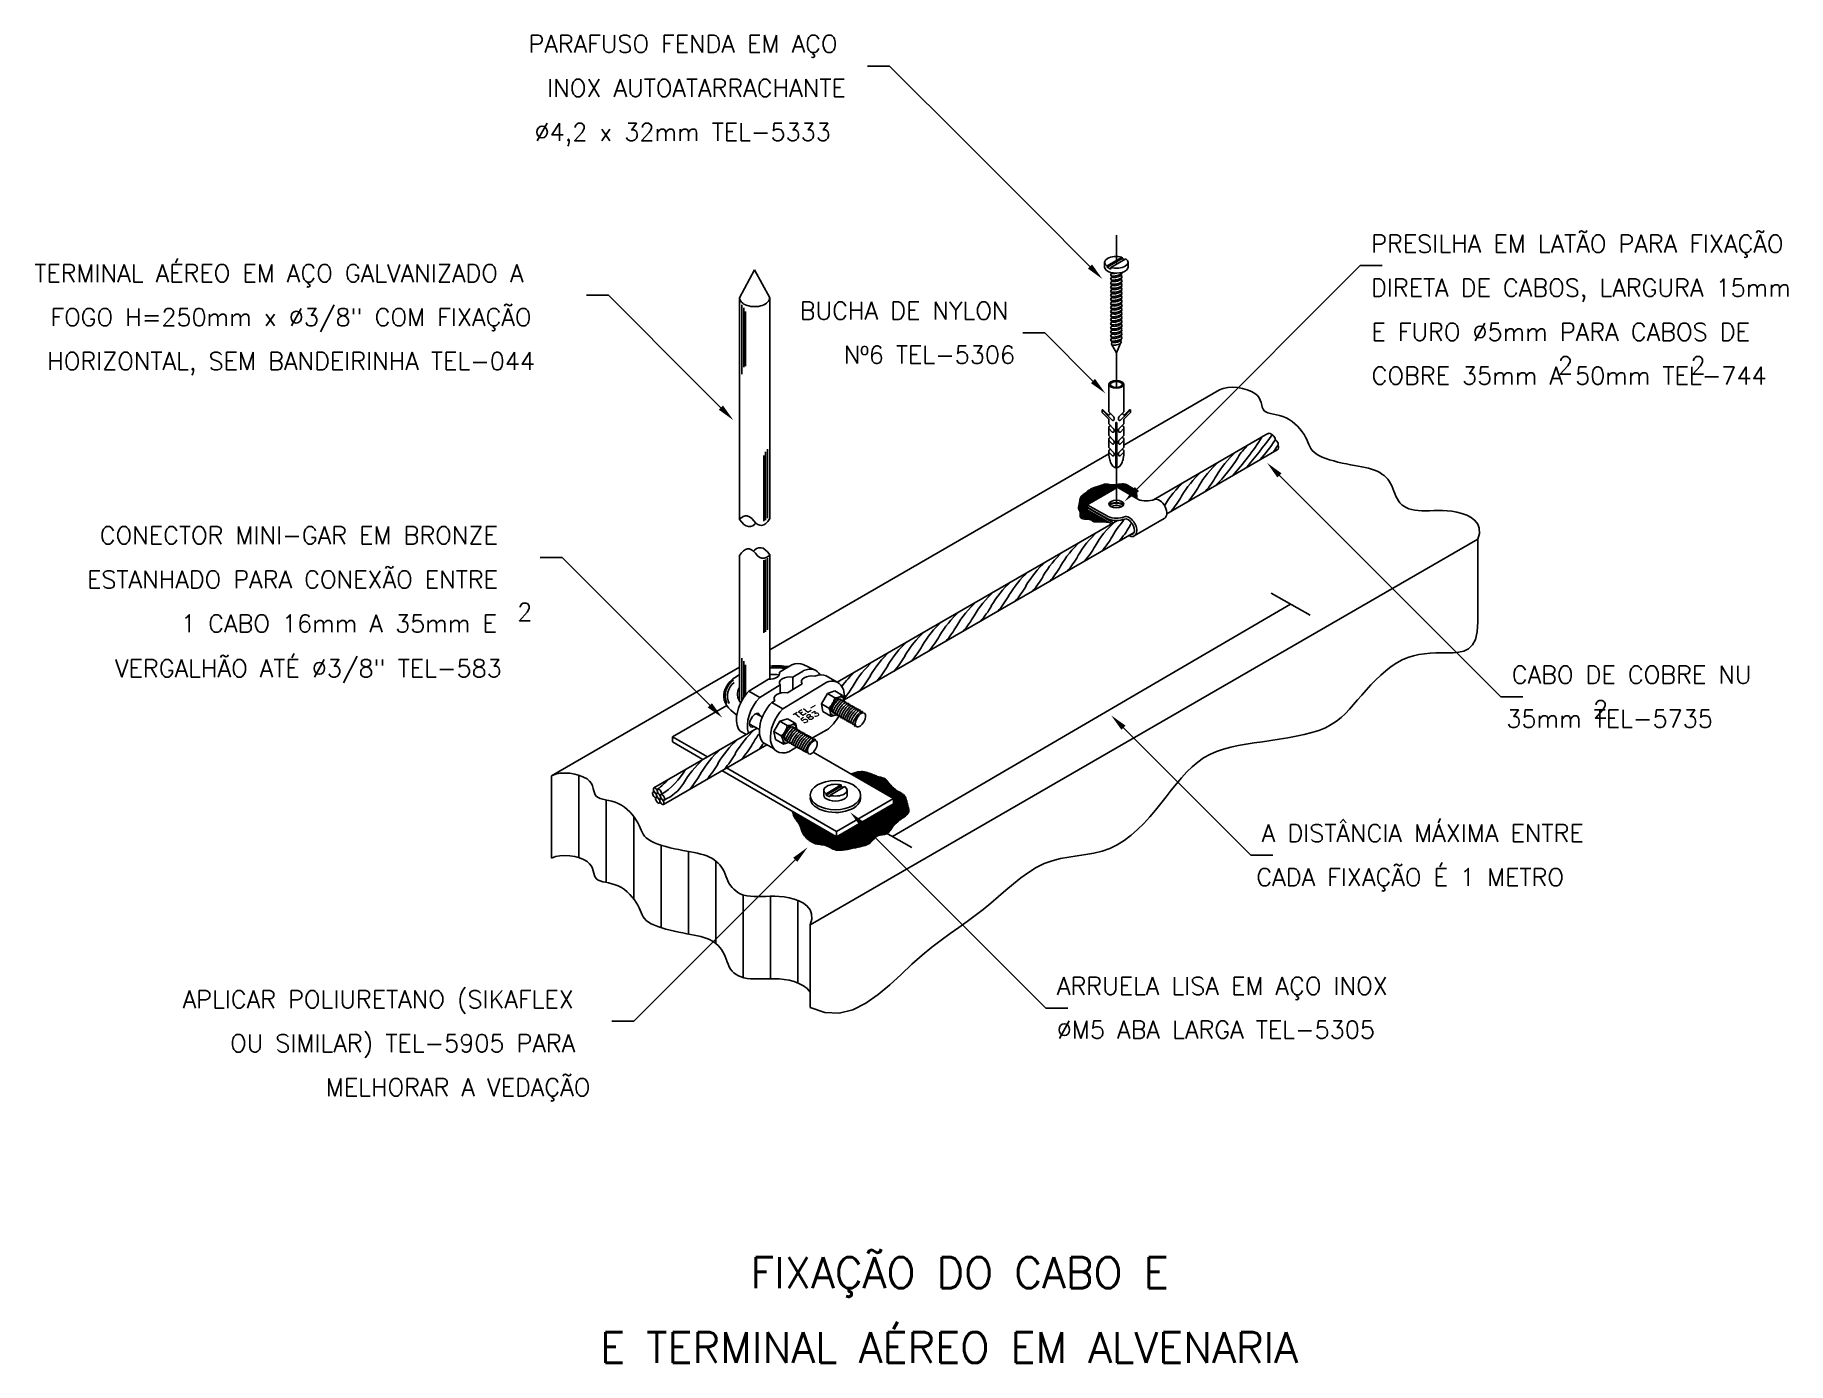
# Model space of a CAD drawing. Header units: millimetres. Extents: x -6472.6 to -6452.7, y -4623.1 to -4608.
import ezdxf
from ezdxf.enums import TextEntityAlignment as Align

# ---------------------------------------------------------------- set-up
doc = ezdxf.new("R2010")
doc.units = ezdxf.units.MM
doc.header["$LTSCALE"] = 10
doc.linetypes.add('DASHDOT2', pattern=[0.5, 0.25, -0.125, 0, -0.125])
doc.layers.add('Termotécnica', color=7, linetype='Continuous')
doc.styles.add('140CL', font='romans.shx', dxfattribs={"height": 3.5})
doc.styles.add('r140', font='romans.shx')
doc.styles.add('r80', font='romans.shx')

msp = doc.modelspace()

# ---------------------------------------------------------------- texts
at = {"layer": 'Termotécnica', "color": 2, "style": 'r80'}
for s, p in [('PARAFUSO FENDA EM AÇO ', (-6466.974, -4608.095)), ('INOX AUTOATARRACHANTE ', (-6466.761, -4608.597)), (' %%C4,2 x 32mm TEL-5333', (-6467.042, -4609.097)), ('PRESILHA EM LATÃO PARA FIXAÇÃO ', (-6457.392, -4610.367)), ('TERMINAL AÉREO EM AÇO GALVANIZADO A', (-6472.593, -4610.702)), ('DIRETA DE CABOS, LARGURA 15mm ', (-6457.394, -4610.867)), ('FOGO H=250mm x %%C3/8" COM FIXAÇÃO', (-6472.408, -4611.201)), ('BUCHA DE NYLON ', (-6463.89, -4611.128)), ('E FURO %%C5mm PARA CABOS DE', (-6457.389, -4611.369)), ('Nº6 TEL-5306', (-6463.389, -4611.629)), ('HORIZONTAL, SEM BANDEIRINHA TEL-044', (-6472.446, -4611.701)), ('2', (-6455.269, -4611.75)), ('2', (-6453.761, -4611.75)), ('COBRE 35mm A 50mm TEL-744', (-6457.388, -4611.866)), ('CONECTOR MINI-GAR EM BRONZE ', (-6471.848, -4613.681)), ('ESTANHADO PARA CONEXÃO ENTRE ', (-6471.993, -4614.183)), ('2', (-6467.102, -4614.551)), (' 1 CABO 16mm A 35mm E ', (-6471.062, -4614.683)), ('VERGALHÃO ATÉ %%C3/8" TEL-583', (-6471.675, -4615.192)), ('CABO DE COBRE NU ', (-6455.794, -4615.265)), (' 35mm TEL-5735', (-6455.993, -4615.765)), ('2', (-6454.869, -4615.658)), ('A DISTÂNCIA MÁXIMA ENTRE ', (-6458.636, -4617.066)), (' CADA FIXAÇÃO É 1 METRO', (-6458.835, -4617.566)), ('ARRUELA LISA EM AÇO INOX ', (-6460.966, -4618.802)), ('APLICAR POLIURETANO (SIKAFLEX ', (-6470.907, -4618.954)), ('%%CM5 ABA LARGA TEL-5305', (-6460.967, -4619.299)), ('OU SIMILAR) TEL-5905 PARA', (-6470.367, -4619.453)), ('MELHORAR A VEDAÇÃO', (-6469.279, -4619.953))]:
    msp.add_text(s, height=0.2, dxfattribs=at).set_placement(p, align=Align.MIDDLE_LEFT)
at = {"layer": 'Termotécnica', "color": 2, "extrusion": (0.16649, -0.741431, 0.650048), "style": '140CL'}
for s, p in [('TEL-', (-7318.048, -2006.86, 2346.078)), ('583', (-7318.019, -2006.969, 2346.098))]:
    msp.add_text(s, height=0.089, rotation=25.5495, dxfattribs=at).set_placement(p, align=Align.MIDDLE)
at = {"layer": 'Termotécnica', "color": 5, "style": 'r140'}
for s, p in [(' FIXAÇÃO DO CABO E', (-6462.192, -4622.341)), ('E TERMINAL AÉREO EM ALVENARIA', (-6462.192, -4623.191))]:
    msp.add_text(s, height=0.35, dxfattribs=at).set_placement(p, align=Align.BOTTOM_CENTER)

# ---------------------------------------------------------------- hatches: boundary and pattern name
at = {"layer": 'Termotécnica'}
h = msp.add_hatch(dxfattribs=at)
h.set_pattern_fill('ANSI31', color=1, scale=0.031111, style=0)
h.set_pattern_definition([(45, (-6469.070298, -4627.6817567), (-0.0027498597, 0.0027498597), [])])
h.paths.add_polyline_path([(-6460.62, -4613.359), (-6460.62, -4613.333), (-6460.279, -4613.136), (-6460.056, -4613.264), (-6460.056, -4613.243), (-6460.057, -4613.225), (-6460.059, -4613.21), (-6460.062, -4613.198), (-6460.065, -4613.189), (-6460.069, -4613.181), (-6460.073, -4613.174), (-6460.078, -4613.169), (-6460.084, -4613.163), (-6460.089, -4613.158), (-6460.095, -4613.154), (-6460.101, -4613.149), (-6460.108, -4613.145), (-6460.114, -4613.141), (-6460.12, -4613.137), (-6460.127, -4613.133), (-6460.133, -4613.129), (-6460.139, -4613.125), (-6460.145, -4613.121), (-6460.151, -4613.117), (-6460.157, -4613.113), (-6460.163, -4613.11), (-6460.169, -4613.107), (-6460.175, -4613.104), (-6460.181, -4613.102), (-6460.187, -4613.1), (-6460.194, -4613.099), (-6460.2, -4613.098), (-6460.206, -4613.098), (-6460.213, -4613.097), (-6460.22, -4613.097), (-6460.228, -4613.098), (-6460.236, -4613.098), (-6460.244, -4613.099), (-6460.253, -4613.1), (-6460.261, -4613.101), (-6460.27, -4613.102), (-6460.279, -4613.103), (-6460.287, -4613.105), (-6460.295, -4613.106), (-6460.303, -4613.107), (-6460.311, -4613.107), (-6460.318, -4613.108), (-6460.325, -4613.108), (-6460.332, -4613.108), (-6460.339, -4613.108), (-6460.345, -4613.108), (-6460.352, -4613.107), (-6460.359, -4613.106), (-6460.365, -4613.105), (-6460.372, -4613.103), (-6460.379, -4613.102), (-6460.385, -4613.101), (-6460.392, -4613.1), (-6460.399, -4613.099), (-6460.405, -4613.099), (-6460.412, -4613.099), (-6460.418, -4613.1), (-6460.424, -4613.101), (-6460.431, -4613.103), (-6460.437, -4613.104), (-6460.444, -4613.106), (-6460.45, -4613.109), (-6460.457, -4613.111), (-6460.464, -4613.113), (-6460.471, -4613.116), (-6460.478, -4613.118), (-6460.486, -4613.121), (-6460.494, -4613.123), (-6460.502, -4613.126), (-6460.51, -4613.129), (-6460.519, -4613.132), (-6460.529, -4613.135), (-6460.538, -4613.139), (-6460.548, -4613.142), (-6460.558, -4613.146), (-6460.567, -4613.15), (-6460.577, -4613.154), (-6460.585, -4613.158), (-6460.593, -4613.162), (-6460.6, -4613.166), (-6460.606, -4613.17), (-6460.612, -4613.174), (-6460.617, -4613.178), (-6460.621, -4613.182), (-6460.626, -4613.186), (-6460.63, -4613.189), (-6460.634, -4613.193), (-6460.637, -4613.196), (-6460.641, -4613.199), (-6460.645, -4613.202), (-6460.649, -4613.205), (-6460.653, -4613.207), (-6460.657, -4613.21), (-6460.661, -4613.213), (-6460.666, -4613.216), (-6460.67, -4613.219), (-6460.674, -4613.223), (-6460.678, -4613.227), (-6460.683, -4613.231), (-6460.687, -4613.236), (-6460.69, -4613.241), (-6460.694, -4613.247), (-6460.697, -4613.254), (-6460.7, -4613.262), (-6460.702, -4613.27), (-6460.704, -4613.279), (-6460.706, -4613.288), (-6460.707, -4613.297), (-6460.709, -4613.307), (-6460.71, -4613.316), (-6460.712, -4613.325), (-6460.714, -4613.333), (-6460.715, -4613.341), (-6460.717, -4613.348), (-6460.718, -4613.355), (-6460.719, -4613.361), (-6460.72, -4613.367), (-6460.72, -4613.373), (-6460.719, -4613.377), (-6460.718, -4613.382), (-6460.717, -4613.386), (-6460.715, -4613.389), (-6460.713, -4613.393), (-6460.711, -4613.396), (-6460.709, -4613.4), (-6460.707, -4613.403), (-6460.705, -4613.408), (-6460.704, -4613.412), (-6460.703, -4613.417), (-6460.702, -4613.422), (-6460.702, -4613.427), (-6460.702, -4613.433), (-6460.702, -4613.438), (-6460.702, -4613.444), (-6460.702, -4613.449), (-6460.702, -4613.454), (-6460.701, -4613.459), (-6460.701, -4613.464), (-6460.7, -4613.469), (-6460.699, -4613.473), (-6460.697, -4613.477), (-6460.695, -4613.48), (-6460.692, -4613.483), (-6460.688, -4613.486), (-6460.684, -4613.488), (-6460.68, -4613.49), (-6460.675, -4613.492), (-6460.669, -4613.493), (-6460.663, -4613.494), (-6460.656, -4613.495), (-6460.649, -4613.496), (-6460.641, -4613.496), (-6460.633, -4613.496), (-6460.625, -4613.497), (-6460.617, -4613.497), (-6460.609, -4613.498), (-6460.602, -4613.498), (-6460.595, -4613.499), (-6460.588, -4613.501), (-6460.583, -4613.503), (-6460.578, -4613.505), (-6460.574, -4613.508), (-6460.57, -4613.511), (-6460.567, -4613.513), (-6460.563, -4613.516), (-6460.56, -4613.519), (-6460.556, -4613.521), (-6460.553, -4613.523), (-6460.549, -4613.525), (-6460.544, -4613.526), (-6460.539, -4613.528), (-6460.534, -4613.528), (-6460.528, -4613.529), (-6460.521, -4613.529), (-6460.514, -4613.529), (-6460.505, -4613.529), (-6460.496, -4613.529), (-6460.484, -4613.529), (-6460.47, -4613.528), (-6460.452, -4613.528), (-6460.432, -4613.529), (-6460.406, -4613.53), (-6460.376, -4613.531), (-6460.62, -4613.39), (-6460.62, -4613.364), (-6460.615, -4613.361)])
h = msp.add_hatch(dxfattribs=at)
h.set_pattern_fill('ANSI31', color=1, scale=0.077778, style=0)
h.set_pattern_definition([(45, (-6469.934266, -4629.655774), (-0.006874649, 0.006874649), [])])
h.paths.add_polyline_path([(-6463.829, -4616.9), (-6463.971, -4616.818), (-6463.966, -4616.842), (-6463.959, -4616.864), (-6463.949, -4616.884), (-6463.939, -4616.902), (-6463.928, -4616.919), (-6463.918, -4616.933), (-6463.908, -4616.946), (-6463.899, -4616.958), (-6463.894, -4616.965)])
h.paths.add_polyline_path([(-6463.154, -4616.482), (-6462.822, -4616.673), (-6462.822, -4616.733), (-6463.471, -4617.107), (-6463.829, -4616.9), (-6463.894, -4616.965), (-6463.892, -4616.969), (-6463.887, -4616.978), (-6463.883, -4616.988), (-6463.88, -4616.996), (-6463.877, -4617.005), (-6463.875, -4617.013), (-6463.872, -4617.022), (-6463.869, -4617.031), (-6463.866, -4617.041), (-6463.861, -4617.052), (-6463.856, -4617.063), (-6463.85, -4617.074), (-6463.843, -4617.085), (-6463.835, -4617.096), (-6463.826, -4617.108), (-6463.816, -4617.119), (-6463.806, -4617.129), (-6463.794, -4617.139), (-6463.782, -4617.149), (-6463.769, -4617.158), (-6463.755, -4617.166), (-6463.741, -4617.173), (-6463.725, -4617.18), (-6463.71, -4617.185), (-6463.693, -4617.189), (-6463.676, -4617.192), (-6463.659, -4617.195), (-6463.642, -4617.197), (-6463.625, -4617.2), (-6463.609, -4617.203), (-6463.593, -4617.207), (-6463.579, -4617.212), (-6463.565, -4617.218), (-6463.551, -4617.225), (-6463.538, -4617.232), (-6463.524, -4617.24), (-6463.509, -4617.247), (-6463.493, -4617.252), (-6463.474, -4617.257), (-6463.453, -4617.259), (-6463.429, -4617.26), (-6463.402, -4617.258), (-6463.374, -4617.255), (-6463.345, -4617.25), (-6463.315, -4617.244), (-6463.286, -4617.238), (-6463.257, -4617.232), (-6463.231, -4617.226), (-6463.207, -4617.22), (-6463.185, -4617.215), (-6463.165, -4617.209), (-6463.147, -4617.204), (-6463.131, -4617.198), (-6463.117, -4617.192), (-6463.103, -4617.185), (-6463.091, -4617.176), (-6463.08, -4617.167), (-6463.069, -4617.156), (-6463.059, -4617.145), (-6463.049, -4617.134), (-6463.039, -4617.123), (-6463.029, -4617.113), (-6463.018, -4617.104), (-6463.007, -4617.097), (-6462.995, -4617.092), (-6462.981, -4617.088), (-6462.968, -4617.086), (-6462.954, -4617.084), (-6462.941, -4617.082), (-6462.928, -4617.08), (-6462.915, -4617.078), (-6462.904, -4617.074), (-6462.894, -4617.068), (-6462.885, -4617.061), (-6462.877, -4617.053), (-6462.87, -4617.044), (-6462.863, -4617.034), (-6462.855, -4617.024), (-6462.848, -4617.012), (-6462.84, -4617.001), (-6462.831, -4616.99), (-6462.821, -4616.979), (-6462.81, -4616.968), (-6462.799, -4616.957), (-6462.788, -4616.946), (-6462.775, -4616.935), (-6462.763, -4616.925), (-6462.75, -4616.915), (-6462.737, -4616.906), (-6462.725, -4616.897), (-6462.712, -4616.888), (-6462.7, -4616.879), (-6462.689, -4616.871), (-6462.679, -4616.863), (-6462.67, -4616.855), (-6462.663, -4616.847), (-6462.657, -4616.839), (-6462.653, -4616.832), (-6462.651, -4616.824), (-6462.649, -4616.817), (-6462.649, -4616.809), (-6462.649, -4616.801), (-6462.65, -4616.794), (-6462.652, -4616.786), (-6462.654, -4616.778), (-6462.656, -4616.77), (-6462.659, -4616.761), (-6462.661, -4616.753), (-6462.664, -4616.744), (-6462.666, -4616.735), (-6462.669, -4616.725), (-6462.671, -4616.716), (-6462.674, -4616.706), (-6462.676, -4616.695), (-6462.679, -4616.685), (-6462.682, -4616.674), (-6462.685, -4616.664), (-6462.69, -4616.654), (-6462.695, -4616.645), (-6462.702, -4616.636), (-6462.71, -4616.628), (-6462.72, -4616.621), (-6462.73, -4616.614), (-6462.741, -4616.607), (-6462.753, -4616.601), (-6462.765, -4616.594), (-6462.777, -4616.587), (-6462.79, -4616.579), (-6462.802, -4616.57), (-6462.813, -4616.561), (-6462.824, -4616.551), (-6462.835, -4616.542), (-6462.846, -4616.531), (-6462.855, -4616.521), (-6462.864, -4616.511), (-6462.873, -4616.502), (-6462.88, -4616.493), (-6462.887, -4616.484), (-6462.894, -4616.476), (-6462.901, -4616.468), (-6462.907, -4616.461), (-6462.913, -4616.455), (-6462.92, -4616.45), (-6462.927, -4616.445), (-6462.934, -4616.442), (-6462.942, -4616.439), (-6462.951, -4616.436), (-6462.96, -4616.434), (-6462.971, -4616.431), (-6462.982, -4616.428), (-6462.994, -4616.424), (-6463.008, -4616.42), (-6463.022, -4616.415), (-6463.038, -4616.408), (-6463.054, -4616.402), (-6463.068, -4616.396)])
h.paths.add_polyline_path([(-6463.311, -4616.391), (-6463.154, -4616.482), (-6463.068, -4616.396), (-6463.071, -4616.395), (-6463.088, -4616.388), (-6463.105, -4616.382), (-6463.122, -4616.376), (-6463.138, -4616.371), (-6463.155, -4616.368), (-6463.171, -4616.366), (-6463.188, -4616.366), (-6463.207, -4616.367), (-6463.228, -4616.37), (-6463.252, -4616.375), (-6463.279, -4616.382)])

# ---------------------------------------------------------------- linework, layer by layer
at = {"layer": 'Termotécnica', "color": 2}
for p, q in [((-6462.869, -4608.347), (-6463.119, -4608.347)), ((-6462.869, -4608.347), (-6461.999, -4609.216)), ((-6461.999, -4609.216), (-6461.192, -4610.024)), ((-6461.192, -4610.024), (-6460.59, -4610.626)), ((-6460.396, -4610.618), (-6460.225, -4610.519)), ((-6460.396, -4610.635), (-6460.225, -4610.536)), ((-6460.225, -4610.519), (-6460.225, -4610.536)), ((-6460.225, -4610.536), (-6460.2, -4610.547)), ((-6464.403, -4610.662), (-6464.574, -4610.983)), ((-6464.403, -4610.662), (-6464.231, -4610.983)), ((-6460.423, -4610.578), (-6460.423, -4610.635)), ((-6460.396, -4610.618), (-6460.396, -4610.635)), ((-6460.396, -4610.635), (-6460.354, -4610.654)), ((-6460.343, -4610.698), (-6460.355, -4610.725)), ((-6460.354, -4610.637), (-6460.184, -4610.538)), ((-6460.354, -4610.637), (-6460.354, -4610.654)), ((-6460.352, -4610.729), (-6460.343, -4610.744)), ((-6460.228, -4610.704), (-6460.237, -4610.721)), ((-6460.237, -4610.721), (-6460.226, -4610.744)), ((-6460.157, -4610.578), (-6460.157, -4610.635)), ((-6457.516, -4610.615), (-6459.454, -4612.553)), ((-6457.516, -4610.615), (-6457.266, -4610.615)), ((-6460.343, -4610.744), (-6460.355, -4610.771)), ((-6460.343, -4610.79), (-6460.355, -4610.817)), ((-6460.343, -4610.836), (-6460.355, -4610.864)), ((-6460.343, -4610.882), (-6460.355, -4610.91)), ((-6460.343, -4610.928), (-6460.355, -4610.956)), ((-6460.352, -4610.776), (-6460.343, -4610.79)), ((-6460.352, -4610.822), (-6460.343, -4610.836)), ((-6460.352, -4610.868), (-6460.343, -4610.882)), ((-6460.352, -4610.914), (-6460.343, -4610.928)), ((-6460.228, -4610.75), (-6460.237, -4610.767)), ((-6460.237, -4610.767), (-6460.226, -4610.79)), ((-6460.228, -4610.796), (-6460.237, -4610.813)), ((-6460.237, -4610.813), (-6460.226, -4610.836)), ((-6460.228, -4610.843), (-6460.237, -4610.86)), ((-6460.237, -4610.86), (-6460.226, -4610.882)), ((-6460.228, -4610.889), (-6460.237, -4610.906)), ((-6460.237, -4610.906), (-6460.226, -4610.928)), ((-6460.228, -4610.935), (-6460.237, -4610.952)), ((-6466.065, -4610.951), (-6466.315, -4610.951)), ((-6466.065, -4610.951), (-6465.737, -4611.278)), ((-6464.574, -4610.983), (-6464.574, -4613.499)), ((-6464.231, -4610.983), (-6464.231, -4613.492)), ((-6460.343, -4610.974), (-6460.355, -4611.002)), ((-6460.343, -4611.021), (-6460.355, -4611.048)), ((-6460.343, -4611.067), (-6460.355, -4611.094)), ((-6460.343, -4611.113), (-6460.355, -4611.14)), ((-6460.352, -4610.96), (-6460.343, -4610.974)), ((-6460.352, -4611.006), (-6460.343, -4611.021)), ((-6460.352, -4611.052), (-6460.343, -4611.067)), ((-6460.352, -4611.098), (-6460.343, -4611.113)), ((-6460.237, -4610.952), (-6460.226, -4610.974)), ((-6460.228, -4610.981), (-6460.237, -4610.998)), ((-6460.237, -4610.998), (-6460.226, -4611.02)), ((-6460.228, -4611.027), (-6460.237, -4611.044)), ((-6460.237, -4611.044), (-6460.226, -4611.067)), ((-6460.228, -4611.073), (-6460.237, -4611.09)), ((-6460.237, -4611.09), (-6460.226, -4611.113)), ((-6460.228, -4611.119), (-6460.237, -4611.136)), ((-6465.737, -4611.278), (-6465.388, -4611.628)), ((-6460.343, -4611.159), (-6460.355, -4611.186)), ((-6460.343, -4611.205), (-6460.355, -4611.232)), ((-6460.343, -4611.251), (-6460.355, -4611.279)), ((-6460.343, -4611.297), (-6460.355, -4611.325)), ((-6460.352, -4611.144), (-6460.343, -4611.159)), ((-6460.352, -4611.191), (-6460.343, -4611.205)), ((-6460.352, -4611.237), (-6460.343, -4611.251)), ((-6460.352, -4611.283), (-6460.343, -4611.297)), ((-6460.352, -4611.329), (-6460.343, -4611.344)), ((-6460.237, -4611.136), (-6460.226, -4611.159)), ((-6460.228, -4611.166), (-6460.237, -4611.183)), ((-6460.237, -4611.183), (-6460.226, -4611.205)), ((-6460.228, -4611.212), (-6460.237, -4611.229)), ((-6460.237, -4611.229), (-6460.226, -4611.251)), ((-6460.228, -4611.258), (-6460.237, -4611.275)), ((-6460.237, -4611.275), (-6460.226, -4611.297)), ((-6460.228, -4611.304), (-6460.237, -4611.321)), ((-6460.237, -4611.321), (-6460.226, -4611.343)), ((-6461.105, -4611.378), (-6461.355, -4611.378)), ((-6461.105, -4611.378), (-6460.556, -4611.927)), ((-6460.343, -4611.344), (-6460.355, -4611.371)), ((-6460.343, -4611.39), (-6460.355, -4611.417)), ((-6460.343, -4611.436), (-6460.355, -4611.463)), ((-6460.353, -4611.467), (-6460.343, -4611.483)), ((-6460.352, -4611.375), (-6460.343, -4611.39)), ((-6460.352, -4611.421), (-6460.343, -4611.436)), ((-6460.342, -4611.486), (-6460.345, -4611.511)), ((-6460.341, -4611.516), (-6460.29, -4611.607)), ((-6460.29, -4611.607), (-6460.241, -4611.498)), ((-6460.241, -4611.468), (-6460.234, -4611.488)), ((-6460.228, -4611.35), (-6460.237, -4611.367)), ((-6460.237, -4611.367), (-6460.226, -4611.39)), ((-6460.228, -4611.396), (-6460.237, -4611.413)), ((-6460.237, -4611.413), (-6460.226, -4611.436)), ((-6460.237, -4611.461), (-6460.23, -4611.444)), ((-6465.388, -4611.628), (-6464.786, -4612.23)), ((-6460.376, -4611.966), (-6460.376, -4612.278)), ((-6460.204, -4611.966), (-6460.204, -4612.278)), ((-6460.204, -4612.656), (-6459.119, -4612.029)), ((-6460.453, -4612.283), (-6460.453, -4612.256)), ((-6460.372, -4612.337), (-6460.453, -4612.256)), ((-6460.376, -4612.359), (-6460.453, -4612.283)), ((-6460.376, -4612.319), (-6460.438, -4612.258)), ((-6460.376, -4612.278), (-6460.322, -4612.332)), ((-6460.204, -4612.278), (-6460.258, -4612.332)), ((-6460.209, -4612.337), (-6460.128, -4612.256)), ((-6460.205, -4612.319), (-6460.143, -4612.258)), ((-6460.204, -4612.359), (-6460.128, -4612.283)), ((-6460.128, -4612.283), (-6460.128, -4612.256)), ((-6460.376, -4612.359), (-6460.376, -4612.413)), ((-6460.376, -4612.413), (-6460.321, -4612.469)), ((-6460.376, -4612.458), (-6460.376, -4612.548)), ((-6460.372, -4612.337), (-6460.337, -4612.372)), ((-6460.372, -4612.471), (-6460.337, -4612.507)), ((-6460.295, -4612.915), (-6460.295, -4612.397)), ((-6460.295, -4612.397), (-6460.286, -4612.397)), ((-6460.286, -4612.915), (-6460.286, -4612.397)), ((-6460.204, -4612.413), (-6460.26, -4612.469)), ((-6460.209, -4612.337), (-6460.244, -4612.372)), ((-6460.209, -4612.471), (-6460.244, -4612.507)), ((-6460.204, -4612.359), (-6460.204, -4612.413)), ((-6460.204, -4612.458), (-6460.204, -4612.548)), ((-6459.869, -4613.276), (-6458.566, -4612.525)), ((-6460.377, -4612.59), (-6460.377, -4612.682)), ((-6460.377, -4612.682), (-6460.321, -4612.738)), ((-6460.376, -4612.548), (-6460.321, -4612.604)), ((-6460.372, -4612.606), (-6460.337, -4612.641)), ((-6460.204, -4612.548), (-6460.26, -4612.604)), ((-6460.204, -4612.682), (-6460.26, -4612.738)), ((-6460.209, -4612.606), (-6460.244, -4612.641)), ((-6460.204, -4612.59), (-6460.204, -4612.682)), ((-6459.454, -4612.553), (-6460.056, -4613.155)), ((-6459.717, -4613.435), (-6458.461, -4612.71)), ((-6464.231, -4614.981), (-6460.376, -4612.755)), ((-6460.372, -4612.74), (-6460.337, -4612.775)), ((-6460.209, -4612.74), (-6460.244, -4612.775)), ((-6457.833, -4613.602), (-6458.435, -4613)), ((-6460.62, -4613.333), (-6460.279, -4613.136)), ((-6460.045, -4613.27), (-6460.272, -4613.139)), ((-6463.465, -4615.349), (-6460.278, -4613.512)), ((-6460.392, -4613.464), (-6460.62, -4613.333)), ((-6460.62, -4613.333), (-6460.62, -4613.359)), ((-6460.393, -4613.49), (-6460.62, -4613.359)), ((-6460.62, -4613.364), (-6460.615, -4613.361)), ((-6460.321, -4613.537), (-6460.62, -4613.364)), ((-6460.62, -4613.364), (-6460.62, -4613.39)), ((-6460.344, -4613.55), (-6460.62, -4613.39)), ((-6460.086, -4613.688), (-6459.745, -4613.491)), ((-6463.383, -4615.552), (-6460.086, -4613.648)), ((-6455.919, -4615.516), (-6457.833, -4613.602)), ((-6464.574, -4613.911), (-6464.574, -4615.565)), ((-6464.231, -4613.903), (-6464.231, -4615.315)), ((-6463.773, -4618.109), (-6456.18, -4613.726)), ((-6456.18, -4613.726), (-6456.18, -4614.663)), ((-6466.592, -4613.933), (-6466.842, -4613.933)), ((-6466.592, -4613.933), (-6464.913, -4615.612)), ((-6462.837, -4617.105), (-6458.309, -4614.462)), ((-6458.088, -4614.587), (-6458.529, -4614.337)), ((-6466.712, -4616.413), (-6464.574, -4615.179)), ((-6463.643, -4615.596), (-6463.576, -4615.479)), ((-6463.491, -4615.449), (-6463.576, -4615.479)), ((-6463.492, -4615.527), (-6463.576, -4615.479)), ((-6463.402, -4615.501), (-6463.491, -4615.449)), ((-6463.385, -4615.564), (-6463.395, -4615.51)), ((-6455.919, -4615.516), (-6455.669, -4615.516)), ((-6465.338, -4615.969), (-6464.72, -4615.613)), ((-6464.314, -4615.747), (-6464.389, -4615.707)), ((-6463.626, -4615.684), (-6463.643, -4615.596)), ((-6463.56, -4615.644), (-6463.643, -4615.596)), ((-6463.537, -4615.735), (-6463.626, -4615.684)), ((-6463.466, -4615.716), (-6463.526, -4615.737)), ((-6463.519, -4615.686), (-6463.509, -4615.681)), ((-6463.519, -4615.686), (-6463.509, -4615.681)), ((-6463.507, -4615.705), (-6463.487, -4615.694)), ((-6463.484, -4615.718), (-6463.464, -4615.706)), ((-6463.424, -4615.543), (-6463.426, -4615.561)), ((-6463.424, -4615.543), (-6463.426, -4615.561)), ((-6463.401, -4615.554), (-6463.404, -4615.574)), ((-6463.379, -4615.567), (-6463.382, -4615.587)), ((-6463.381, -4615.586), (-6463.381, -4615.582)), ((-6463.357, -4615.58), (-6463.359, -4615.598)), ((-6463.333, -4615.593), (-6463.335, -4615.611)), ((-6463.311, -4615.606), (-6463.313, -4615.624)), ((-6463.289, -4615.619), (-6463.291, -4615.637)), ((-6463.266, -4615.632), (-6463.269, -4615.65)), ((-6463.245, -4615.645), (-6463.247, -4615.663)), ((-6463.223, -4615.658), (-6463.225, -4615.676)), ((-6463.201, -4615.67), (-6463.203, -4615.688)), ((-6463.176, -4615.682), (-6463.178, -4615.7)), ((-6465.549, -4616.552), (-6464.374, -4615.873)), ((-6464.347, -4615.887), (-6464.46, -4615.828)), ((-6464.183, -4615.912), (-6464.115, -4615.794)), ((-6464.166, -4616), (-6464.183, -4615.912)), ((-6464.1, -4615.96), (-6464.183, -4615.912)), ((-6464.03, -4615.765), (-6464.115, -4615.794)), ((-6464.032, -4615.843), (-6464.115, -4615.794)), ((-6463.941, -4615.817), (-6464.03, -4615.765)), ((-6463.963, -4615.859), (-6463.966, -4615.877)), ((-6463.941, -4615.87), (-6463.943, -4615.89)), ((-6463.924, -4615.88), (-6463.935, -4615.826)), ((-6463.919, -4615.883), (-6463.921, -4615.903)), ((-6463.92, -4615.901), (-6463.921, -4615.898)), ((-6463.896, -4615.896), (-6463.899, -4615.914)), ((-6463.872, -4615.909), (-6463.875, -4615.927)), ((-6463.462, -4615.731), (-6463.442, -4615.719)), ((-6463.438, -4615.744), (-6463.418, -4615.733)), ((-6463.416, -4615.757), (-6463.396, -4615.746)), ((-6463.394, -4615.77), (-6463.374, -4615.759)), ((-6463.372, -4615.783), (-6463.352, -4615.772)), ((-6463.35, -4615.796), (-6463.33, -4615.784)), ((-6463.328, -4615.809), (-6463.308, -4615.797)), ((-6463.306, -4615.821), (-6463.285, -4615.81)), ((-6463.28, -4615.834), (-6463.26, -4615.823)), ((-6459.606, -4616.47), (-6460.208, -4615.868)), ((-6465.44, -4616.739), (-6464.265, -4616.06)), ((-6465.338, -4615.969), (-6465.338, -4616.029)), ((-6464.939, -4616.2), (-6465.338, -4615.969)), ((-6464.99, -4616.229), (-6465.338, -4616.029)), ((-6464.077, -4616.051), (-6464.166, -4616)), ((-6464.005, -4616.032), (-6464.065, -4616.052)), ((-6464.058, -4616.002), (-6464.048, -4615.996)), ((-6464.046, -4616.021), (-6464.026, -4616.009)), ((-6464.024, -4616.034), (-6464.004, -4616.022)), ((-6464.002, -4616.046), (-6463.981, -4616.035)), ((-6463.977, -4616.06), (-6463.957, -4616.049)), ((-6463.956, -4616.073), (-6463.936, -4616.062)), ((-6463.933, -4616.086), (-6463.913, -4616.075)), ((-6463.911, -4616.099), (-6463.891, -4616.088)), ((-6463.889, -4616.112), (-6463.869, -4616.1)), ((-6463.867, -4616.124), (-6463.847, -4616.113)), ((-6463.851, -4615.922), (-6463.853, -4615.94)), ((-6463.828, -4615.935), (-6463.831, -4615.953)), ((-6463.806, -4615.948), (-6463.808, -4615.966)), ((-6463.784, -4615.961), (-6463.786, -4615.979)), ((-6463.762, -4615.973), (-6463.764, -4615.992)), ((-6463.74, -4615.986), (-6463.742, -4616.004)), ((-6463.715, -4615.999), (-6463.718, -4616.017)), ((-6463.845, -4616.137), (-6463.825, -4616.125)), ((-6463.821, -4616.15), (-6463.8, -4616.138)), ((-6462.822, -4616.673), (-6463.737, -4616.145)), ((-6466.712, -4616.413), (-6466.712, -4617.35)), ((-6463.471, -4617.107), (-6464.774, -4616.355)), ((-6463.471, -4617.047), (-6464.722, -4616.324)), ((-6458.761, -4617.315), (-6459.606, -4616.47)), ((-6463.617, -4616.577), (-6463.617, -4616.634)), ((-6463.59, -4616.617), (-6463.419, -4616.518)), ((-6463.59, -4616.634), (-6463.419, -4616.535)), ((-6463.59, -4616.617), (-6463.59, -4616.634)), ((-6463.59, -4616.634), (-6463.548, -4616.652)), ((-6463.548, -4616.636), (-6463.377, -4616.537)), ((-6463.548, -4616.636), (-6463.548, -4616.652)), ((-6463.471, -4617.047), (-6462.822, -4616.673)), ((-6463.419, -4616.518), (-6463.419, -4616.535)), ((-6463.419, -4616.535), (-6463.394, -4616.546)), ((-6463.35, -4616.577), (-6463.35, -4616.634)), ((-6462.822, -4616.673), (-6462.822, -4616.733)), ((-6463.471, -4617.107), (-6462.822, -4616.733)), ((-6463.471, -4617.047), (-6463.471, -4617.107)), ((-6462.572, -4617.572), (-6463.175, -4616.97)), ((-6462.616, -4617.23), (-6463.058, -4616.98)), ((-6464.544, -4617.97), (-6463.941, -4617.368)), ((-6458.761, -4617.315), (-6458.511, -4617.315)), ((-6461.092, -4619.053), (-6462.572, -4617.572)), ((-6465.776, -4619.203), (-6464.544, -4617.97)), ((-6463.773, -4618.109), (-6463.773, -4619.047)), ((-6461.092, -4619.053), (-6460.842, -4619.053)), ((-6465.776, -4619.203), (-6466.026, -4619.203))]:
    msp.add_line(p, q, dxfattribs=at)
at = {"layer": 'Termotécnica', "color": 1, "linetype": 'DASHDOT2'}
for p, q in [((-6460.29, -4610.268), (-6460.29, -4610.6)), ((-6460.29, -4611.607), (-6460.29, -4612)), ((-6460.29, -4612.397), (-6460.29, -4613.326))]:
    msp.add_line(p, q, dxfattribs=at)
at = {"layer": 'Termotécnica', "color": 1}
for p, q in [((-6464.548, -4611.848), (-6464.548, -4611.061)), ((-6464.526, -4611.77), (-6464.526, -4611.094)), ((-6464.506, -4611.758), (-6464.506, -4611.136)), ((-6464.258, -4613.486), (-6464.258, -4612.7)), ((-6464.3, -4613.518), (-6464.3, -4612.774)), ((-6464.28, -4613.507), (-6464.28, -4612.732)), ((-6464.3, -4614.788), (-6464.3, -4613.962)), ((-6464.28, -4614.777), (-6464.28, -4613.957)), ((-6464.258, -4614.756), (-6464.258, -4613.941)), ((-6464.548, -4615.559), (-6464.548, -4615.076)), ((-6464.526, -4615.525), (-6464.526, -4615.109)), ((-6464.506, -4615.495), (-6464.506, -4615.151)), ((-6466.401, -4616.408), (-6466.401, -4617.345)), ((-6466.09, -4616.688), (-6466.09, -4617.626)), ((-6465.778, -4616.876), (-6465.778, -4617.813)), ((-6465.467, -4617.202), (-6465.467, -4618.139)), ((-6465.156, -4617.274), (-6465.156, -4618.211)), ((-6464.845, -4617.381), (-6464.845, -4618.318)), ((-6464.845, -4617.381), (-6464.845, -4617.613)), ((-6464.534, -4617.769), (-6464.534, -4618.706)), ((-6464.223, -4617.783), (-6464.223, -4618.72)), ((-6463.912, -4617.831), (-6463.912, -4618.768))]:
    msp.add_line(p, q, dxfattribs=at)
at = {"layer": 'Termotécnica', "color": 3}
for p, q in [((-6464.468, -4615.451), (-6464.244, -4615.315)), ((-6464.119, -4615.236), (-6463.981, -4615.152)), ((-6464.119, -4615.236), (-6464.119, -4615.26)), ((-6463.969, -4615.294), (-6463.846, -4615.219)), ((-6463.969, -4615.294), (-6463.969, -4615.435)), ((-6463.723, -4615.21), (-6463.852, -4615.149)), ((-6463.466, -4615.349), (-6463.589, -4615.278)), ((-6464.344, -4615.523), (-6464.468, -4615.451)), ((-6464.344, -4615.523), (-6464.113, -4615.381)), ((-6464.113, -4615.381), (-6464.113, -4615.475)), ((-6464.081, -4615.652), (-6463.583, -4615.348)), ((-6464.03, -4615.472), (-6463.863, -4615.37)), ((-6464.207, -4615.58), (-6464.174, -4615.56)), ((-6464.081, -4615.652), (-6464.207, -4615.58)), ((-6464.498, -4615.945), (-6464.57, -4615.903)), ((-6463.744, -4615.984), (-6463.58, -4615.89)), ((-6464.182, -4616.108), (-6464.308, -4616.036)), ((-6464.015, -4616.14), (-6463.915, -4616.082))]:
    msp.add_line(p, q, dxfattribs=at)
at = {"layer": 'Termotécnica', "color": 2}
for points in [[(-6459.119, -4612.029), (-6459.075, -4612.011), (-6459.024, -4612.001), (-6458.968, -4611.998), (-6458.911, -4612.002), (-6458.855, -4612.011), (-6458.801, -4612.026), (-6458.754, -4612.045), (-6458.715, -4612.067), (-6458.686, -4612.092), (-6458.666, -4612.118), (-6458.653, -4612.146), (-6458.644, -4612.173), (-6458.637, -4612.2), (-6458.631, -4612.224), (-6458.622, -4612.246), (-6458.609, -4612.264), (-6458.59, -4612.278), (-6458.566, -4612.288), (-6458.537, -4612.296), (-6458.505, -4612.303), (-6458.47, -4612.31), (-6458.434, -4612.319), (-6458.397, -4612.33), (-6458.36, -4612.344), (-6458.325, -4612.363), (-6458.291, -4612.386), (-6458.259, -4612.413), (-6458.229, -4612.441), (-6458.202, -4612.472), (-6458.178, -4612.503), (-6458.156, -4612.534), (-6458.138, -4612.565), (-6458.124, -4612.593), (-6458.112, -4612.621), (-6458.101, -4612.647), (-6458.09, -4612.671), (-6458.077, -4612.694), (-6458.062, -4612.716), (-6458.042, -4612.736), (-6458.018, -4612.756), (-6457.987, -4612.774), (-6457.95, -4612.791), (-6457.909, -4612.807), (-6457.865, -4612.821), (-6457.818, -4612.835), (-6457.77, -4612.848), (-6457.721, -4612.859), (-6457.673, -4612.869), (-6457.627, -4612.878), (-6457.582, -4612.887), (-6457.539, -4612.895), (-6457.499, -4612.903), (-6457.46, -4612.911), (-6457.423, -4612.919), (-6457.388, -4612.929), (-6457.355, -4612.94), (-6457.325, -4612.953), (-6457.296, -4612.968), (-6457.27, -4612.984), (-6457.246, -4613.002), (-6457.224, -4613.022), (-6457.204, -4613.043), (-6457.187, -4613.067), (-6457.171, -4613.092), (-6457.158, -4613.12), (-6457.146, -4613.148), (-6457.134, -4613.177), (-6457.123, -4613.207), (-6457.111, -4613.236), (-6457.098, -4613.263), (-6457.083, -4613.289), (-6457.066, -4613.313), (-6457.045, -4613.333), (-6457.021, -4613.351), (-6456.994, -4613.366), (-6456.964, -4613.378), (-6456.931, -4613.388), (-6456.896, -4613.395), (-6456.858, -4613.4), (-6456.817, -4613.402), (-6456.774, -4613.402), (-6456.729, -4613.401), (-6456.682, -4613.4), (-6456.633, -4613.399), (-6456.582, -4613.399), (-6456.529, -4613.402), (-6456.474, -4613.407), (-6456.418, -4613.417), (-6456.361, -4613.432), (-6456.306, -4613.452), (-6456.256, -4613.478), (-6456.213, -4613.511), (-6456.181, -4613.552), (-6456.163, -4613.601), (-6456.161, -4613.659), (-6456.18, -4613.726)], [(-6460.453, -4612.256), (-6460.449, -4612.254), (-6460.443, -4612.255), (-6460.438, -4612.258)], [(-6460.137, -4612.255), (-6460.137, -4612.255), (-6460.143, -4612.258)], [(-6460.128, -4612.256), (-6460.128, -4612.256), (-6460.132, -4612.254), (-6460.137, -4612.255)], [(-6460.322, -4612.332), (-6460.321, -4612.334), (-6460.32, -4612.335), (-6460.319, -4612.337), (-6460.319, -4612.338), (-6460.318, -4612.339), (-6460.318, -4612.34), (-6460.317, -4612.341), (-6460.317, -4612.342), (-6460.316, -4612.343), (-6460.316, -4612.344), (-6460.316, -4612.344), (-6460.316, -4612.345), (-6460.315, -4612.346), (-6460.315, -4612.346), (-6460.315, -4612.347), (-6460.315, -4612.348), (-6460.315, -4612.348), (-6460.315, -4612.349), (-6460.315, -4612.35), (-6460.315, -4612.351), (-6460.315, -4612.351), (-6460.315, -4612.352), (-6460.315, -4612.353), (-6460.315, -4612.354), (-6460.315, -4612.354), (-6460.315, -4612.355), (-6460.315, -4612.356), (-6460.315, -4612.357), (-6460.315, -4612.358), (-6460.315, -4612.359), (-6460.315, -4612.359), (-6460.315, -4612.36), (-6460.315, -4612.361), (-6460.315, -4612.362), (-6460.316, -4612.363), (-6460.316, -4612.363), (-6460.316, -4612.364), (-6460.316, -4612.365), (-6460.316, -4612.365), (-6460.316, -4612.366), (-6460.317, -4612.367), (-6460.317, -4612.367), (-6460.317, -4612.368), (-6460.317, -4612.369), (-6460.318, -4612.369), (-6460.318, -4612.37), (-6460.318, -4612.37), (-6460.319, -4612.371), (-6460.319, -4612.371), (-6460.319, -4612.371), (-6460.32, -4612.372), (-6460.32, -4612.372), (-6460.321, -4612.372), (-6460.321, -4612.373), (-6460.321, -4612.373), (-6460.322, -4612.373), (-6460.322, -4612.373), (-6460.323, -4612.373), (-6460.323, -4612.374), (-6460.324, -4612.374), (-6460.324, -4612.374), (-6460.325, -4612.374), (-6460.325, -4612.374), (-6460.326, -4612.374), (-6460.327, -4612.374), (-6460.328, -4612.374), (-6460.329, -4612.374), (-6460.33, -4612.374), (-6460.331, -4612.374), (-6460.333, -4612.373), (-6460.335, -4612.373), (-6460.337, -4612.372)], [(-6460.321, -4612.469), (-6460.32, -4612.47), (-6460.319, -4612.471), (-6460.319, -4612.473), (-6460.318, -4612.474), (-6460.318, -4612.475), (-6460.317, -4612.476), (-6460.317, -4612.477), (-6460.316, -4612.477), (-6460.316, -4612.478), (-6460.316, -4612.479), (-6460.316, -4612.48), (-6460.315, -4612.48), (-6460.315, -4612.481), (-6460.315, -4612.482), (-6460.315, -4612.482), (-6460.315, -4612.483), (-6460.315, -4612.484), (-6460.315, -4612.484), (-6460.315, -4612.485), (-6460.315, -4612.486), (-6460.315, -4612.487), (-6460.315, -4612.487), (-6460.315, -4612.488), (-6460.315, -4612.489), (-6460.315, -4612.49), (-6460.315, -4612.491), (-6460.315, -4612.491), (-6460.315, -4612.492), (-6460.315, -4612.493), (-6460.315, -4612.494), (-6460.315, -4612.495), (-6460.315, -4612.495), (-6460.315, -4612.496), (-6460.316, -4612.497), (-6460.316, -4612.498), (-6460.316, -4612.498), (-6460.316, -4612.499), (-6460.316, -4612.5), (-6460.316, -4612.501), (-6460.317, -4612.501), (-6460.317, -4612.502), (-6460.317, -4612.502), (-6460.317, -4612.503), (-6460.318, -4612.504), (-6460.318, -4612.504), (-6460.318, -4612.505), (-6460.319, -4612.505), (-6460.319, -4612.506), (-6460.319, -4612.506), (-6460.32, -4612.506), (-6460.32, -4612.507), (-6460.321, -4612.507), (-6460.321, -4612.507), (-6460.321, -4612.507), (-6460.322, -4612.508), (-6460.322, -4612.508), (-6460.323, -4612.508), (-6460.323, -4612.508), (-6460.324, -4612.508), (-6460.324, -4612.508), (-6460.325, -4612.508), (-6460.325, -4612.508), (-6460.326, -4612.508), (-6460.327, -4612.509), (-6460.328, -4612.509), (-6460.329, -4612.509), (-6460.33, -4612.508), (-6460.331, -4612.508), (-6460.333, -4612.508), (-6460.335, -4612.507), (-6460.337, -4612.507)], [(-6460.258, -4612.332), (-6460.259, -4612.334), (-6460.26, -4612.335), (-6460.261, -4612.337), (-6460.262, -4612.338), (-6460.263, -4612.339), (-6460.263, -4612.34), (-6460.264, -4612.341), (-6460.264, -4612.342), (-6460.264, -4612.343), (-6460.265, -4612.344), (-6460.265, -4612.344), (-6460.265, -4612.345), (-6460.265, -4612.346), (-6460.265, -4612.346), (-6460.266, -4612.347), (-6460.266, -4612.348), (-6460.266, -4612.348), (-6460.266, -4612.349), (-6460.266, -4612.35), (-6460.266, -4612.351), (-6460.266, -4612.351), (-6460.266, -4612.352), (-6460.266, -4612.353), (-6460.266, -4612.354), (-6460.266, -4612.354), (-6460.266, -4612.355), (-6460.266, -4612.356), (-6460.266, -4612.357), (-6460.266, -4612.358), (-6460.266, -4612.359), (-6460.266, -4612.359), (-6460.265, -4612.36), (-6460.265, -4612.361), (-6460.265, -4612.362), (-6460.265, -4612.363), (-6460.265, -4612.363), (-6460.265, -4612.364), (-6460.265, -4612.365), (-6460.264, -4612.365), (-6460.264, -4612.366), (-6460.264, -4612.367), (-6460.264, -4612.367), (-6460.264, -4612.368), (-6460.263, -4612.369), (-6460.263, -4612.369), (-6460.263, -4612.37), (-6460.262, -4612.37), (-6460.262, -4612.371), (-6460.262, -4612.371), (-6460.261, -4612.371), (-6460.261, -4612.372), (-6460.261, -4612.372), (-6460.26, -4612.372), (-6460.26, -4612.373), (-6460.259, -4612.373), (-6460.259, -4612.373), (-6460.259, -4612.373), (-6460.258, -4612.373), (-6460.258, -4612.374), (-6460.257, -4612.374), (-6460.257, -4612.374), (-6460.256, -4612.374), (-6460.255, -4612.374), (-6460.255, -4612.374), (-6460.254, -4612.374), (-6460.253, -4612.374), (-6460.252, -4612.374), (-6460.251, -4612.374), (-6460.249, -4612.374), (-6460.248, -4612.373), (-6460.246, -4612.373), (-6460.244, -4612.372)], [(-6460.26, -4612.469), (-6460.26, -4612.47), (-6460.261, -4612.471), (-6460.262, -4612.473), (-6460.263, -4612.474), (-6460.263, -4612.475), (-6460.264, -4612.476), (-6460.264, -4612.477), (-6460.264, -4612.477), (-6460.265, -4612.478), (-6460.265, -4612.479), (-6460.265, -4612.48), (-6460.265, -4612.48), (-6460.265, -4612.481), (-6460.266, -4612.482), (-6460.266, -4612.482), (-6460.266, -4612.483), (-6460.266, -4612.484), (-6460.266, -4612.484), (-6460.266, -4612.485), (-6460.266, -4612.486), (-6460.266, -4612.487), (-6460.266, -4612.487), (-6460.266, -4612.488), (-6460.266, -4612.489), (-6460.266, -4612.49), (-6460.266, -4612.491), (-6460.266, -4612.491), (-6460.266, -4612.492), (-6460.266, -4612.493), (-6460.266, -4612.494), (-6460.265, -4612.495), (-6460.265, -4612.495), (-6460.265, -4612.496), (-6460.265, -4612.497), (-6460.265, -4612.498), (-6460.265, -4612.498), (-6460.265, -4612.499), (-6460.264, -4612.5), (-6460.264, -4612.501), (-6460.264, -4612.501), (-6460.264, -4612.502), (-6460.264, -4612.502), (-6460.263, -4612.503), (-6460.263, -4612.504), (-6460.263, -4612.504), (-6460.262, -4612.505), (-6460.262, -4612.505), (-6460.262, -4612.506), (-6460.261, -4612.506), (-6460.261, -4612.506), (-6460.261, -4612.507), (-6460.26, -4612.507), (-6460.26, -4612.507), (-6460.259, -4612.507), (-6460.259, -4612.508), (-6460.259, -4612.508), (-6460.258, -4612.508), (-6460.258, -4612.508), (-6460.257, -4612.508), (-6460.257, -4612.508), (-6460.256, -4612.508), (-6460.255, -4612.508), (-6460.255, -4612.508), (-6460.254, -4612.509), (-6460.253, -4612.509), (-6460.252, -4612.509), (-6460.251, -4612.508), (-6460.249, -4612.508), (-6460.248, -4612.508), (-6460.246, -4612.507), (-6460.244, -4612.507)], [(-6460.321, -4612.604), (-6460.32, -4612.604), (-6460.319, -4612.606), (-6460.319, -4612.607), (-6460.318, -4612.608), (-6460.318, -4612.609), (-6460.317, -4612.61), (-6460.317, -4612.611), (-6460.316, -4612.612), (-6460.316, -4612.613), (-6460.316, -4612.613), (-6460.316, -4612.614), (-6460.315, -4612.615), (-6460.315, -4612.615), (-6460.315, -4612.616), (-6460.315, -4612.617), (-6460.315, -4612.617), (-6460.315, -4612.618), (-6460.315, -4612.619), (-6460.315, -4612.619), (-6460.315, -4612.62), (-6460.315, -4612.621), (-6460.315, -4612.622), (-6460.315, -4612.623), (-6460.315, -4612.623), (-6460.315, -4612.624), (-6460.315, -4612.625), (-6460.315, -4612.626), (-6460.315, -4612.627), (-6460.315, -4612.628), (-6460.315, -4612.628), (-6460.315, -4612.629), (-6460.315, -4612.63), (-6460.315, -4612.631), (-6460.316, -4612.631), (-6460.316, -4612.632), (-6460.316, -4612.633), (-6460.316, -4612.634), (-6460.316, -4612.634), (-6460.316, -4612.635), (-6460.317, -4612.636), (-6460.317, -4612.636), (-6460.317, -4612.637), (-6460.317, -4612.638), (-6460.318, -4612.638), (-6460.318, -4612.639), (-6460.318, -4612.639), (-6460.319, -4612.64), (-6460.319, -4612.64), (-6460.319, -4612.64), (-6460.32, -4612.641), (-6460.32, -4612.641), (-6460.321, -4612.641), (-6460.321, -4612.642), (-6460.321, -4612.642), (-6460.322, -4612.642), (-6460.322, -4612.642), (-6460.323, -4612.642), (-6460.323, -4612.642), (-6460.324, -4612.643), (-6460.324, -4612.643), (-6460.325, -4612.643), (-6460.325, -4612.643), (-6460.326, -4612.643), (-6460.327, -4612.643), (-6460.328, -4612.643), (-6460.329, -4612.643), (-6460.33, -4612.643), (-6460.331, -4612.643), (-6460.333, -4612.642), (-6460.335, -4612.642), (-6460.337, -4612.641)], [(-6460.26, -4612.604), (-6460.261, -4612.606), (-6460.262, -4612.607), (-6460.263, -4612.608), (-6460.263, -4612.609), (-6460.264, -4612.61), (-6460.264, -4612.611), (-6460.264, -4612.612), (-6460.265, -4612.613), (-6460.265, -4612.613), (-6460.265, -4612.614), (-6460.265, -4612.615), (-6460.265, -4612.615), (-6460.266, -4612.616), (-6460.266, -4612.617), (-6460.266, -4612.617), (-6460.266, -4612.618), (-6460.266, -4612.619), (-6460.266, -4612.619), (-6460.266, -4612.62), (-6460.266, -4612.621), (-6460.266, -4612.622), (-6460.266, -4612.623), (-6460.266, -4612.623), (-6460.266, -4612.624), (-6460.266, -4612.625), (-6460.266, -4612.626), (-6460.266, -4612.627), (-6460.266, -4612.628), (-6460.266, -4612.628), (-6460.265, -4612.629), (-6460.265, -4612.63), (-6460.265, -4612.631), (-6460.265, -4612.631), (-6460.265, -4612.632), (-6460.265, -4612.633), (-6460.265, -4612.634), (-6460.264, -4612.634), (-6460.264, -4612.635), (-6460.264, -4612.636), (-6460.264, -4612.636), (-6460.264, -4612.637), (-6460.263, -4612.638), (-6460.263, -4612.638), (-6460.263, -4612.639), (-6460.262, -4612.639), (-6460.262, -4612.64), (-6460.262, -4612.64), (-6460.261, -4612.64), (-6460.261, -4612.641), (-6460.261, -4612.641), (-6460.26, -4612.641), (-6460.26, -4612.642), (-6460.259, -4612.642), (-6460.259, -4612.642), (-6460.259, -4612.642), (-6460.258, -4612.642), (-6460.258, -4612.642), (-6460.257, -4612.643), (-6460.257, -4612.643), (-6460.256, -4612.643), (-6460.255, -4612.643), (-6460.255, -4612.643), (-6460.254, -4612.643), (-6460.253, -4612.643), (-6460.252, -4612.643), (-6460.251, -4612.643), (-6460.249, -4612.643), (-6460.248, -4612.642), (-6460.246, -4612.642), (-6460.244, -4612.641)], [(-6460.321, -4612.738), (-6460.32, -4612.739), (-6460.319, -4612.74), (-6460.319, -4612.742), (-6460.318, -4612.743), (-6460.318, -4612.744), (-6460.317, -4612.745), (-6460.317, -4612.746), (-6460.316, -4612.746), (-6460.316, -4612.747), (-6460.316, -4612.748), (-6460.316, -4612.749), (-6460.315, -4612.749), (-6460.315, -4612.75), (-6460.315, -4612.75), (-6460.315, -4612.751), (-6460.315, -4612.752), (-6460.315, -4612.752), (-6460.315, -4612.753), (-6460.315, -4612.754), (-6460.315, -4612.755), (-6460.315, -4612.756), (-6460.315, -4612.756), (-6460.315, -4612.757), (-6460.315, -4612.758), (-6460.315, -4612.759), (-6460.315, -4612.76), (-6460.315, -4612.76), (-6460.315, -4612.761), (-6460.315, -4612.762), (-6460.315, -4612.763), (-6460.315, -4612.764), (-6460.315, -4612.764), (-6460.315, -4612.765), (-6460.316, -4612.766), (-6460.316, -4612.767), (-6460.316, -4612.767), (-6460.316, -4612.768), (-6460.316, -4612.769), (-6460.316, -4612.769), (-6460.317, -4612.77), (-6460.317, -4612.771), (-6460.317, -4612.771), (-6460.317, -4612.772), (-6460.318, -4612.773), (-6460.318, -4612.773), (-6460.318, -4612.774), (-6460.319, -4612.774), (-6460.319, -4612.774), (-6460.319, -4612.775), (-6460.32, -4612.775), (-6460.32, -4612.776), (-6460.321, -4612.776), (-6460.321, -4612.776), (-6460.321, -4612.776), (-6460.322, -4612.776), (-6460.322, -4612.777), (-6460.323, -4612.777), (-6460.323, -4612.777), (-6460.324, -4612.777), (-6460.324, -4612.777), (-6460.325, -4612.777), (-6460.325, -4612.777), (-6460.326, -4612.777), (-6460.327, -4612.777), (-6460.328, -4612.777), (-6460.329, -4612.777), (-6460.33, -4612.777), (-6460.331, -4612.777), (-6460.333, -4612.777), (-6460.335, -4612.776), (-6460.337, -4612.775)], [(-6460.26, -4612.738), (-6460.261, -4612.74), (-6460.262, -4612.742), (-6460.263, -4612.743), (-6460.263, -4612.744), (-6460.264, -4612.745), (-6460.264, -4612.746), (-6460.264, -4612.746), (-6460.265, -4612.747), (-6460.265, -4612.748), (-6460.265, -4612.749), (-6460.265, -4612.749), (-6460.265, -4612.75), (-6460.266, -4612.75), (-6460.266, -4612.751), (-6460.266, -4612.752), (-6460.266, -4612.752), (-6460.266, -4612.753), (-6460.266, -4612.754), (-6460.266, -4612.755), (-6460.266, -4612.756), (-6460.266, -4612.756), (-6460.266, -4612.757), (-6460.266, -4612.758), (-6460.266, -4612.759), (-6460.266, -4612.76), (-6460.266, -4612.76), (-6460.266, -4612.761), (-6460.266, -4612.762), (-6460.266, -4612.763), (-6460.265, -4612.764), (-6460.265, -4612.764), (-6460.265, -4612.765), (-6460.265, -4612.766), (-6460.265, -4612.767), (-6460.265, -4612.767), (-6460.265, -4612.768), (-6460.264, -4612.769), (-6460.264, -4612.769), (-6460.264, -4612.77), (-6460.264, -4612.771), (-6460.264, -4612.771), (-6460.263, -4612.772), (-6460.263, -4612.773), (-6460.263, -4612.773), (-6460.262, -4612.774), (-6460.262, -4612.774), (-6460.262, -4612.774), (-6460.261, -4612.775), (-6460.261, -4612.775), (-6460.261, -4612.776), (-6460.26, -4612.776), (-6460.26, -4612.776), (-6460.259, -4612.776), (-6460.259, -4612.776), (-6460.259, -4612.777), (-6460.258, -4612.777), (-6460.258, -4612.777), (-6460.257, -4612.777), (-6460.257, -4612.777), (-6460.256, -4612.777), (-6460.255, -4612.777), (-6460.255, -4612.777), (-6460.254, -4612.777), (-6460.253, -4612.777), (-6460.252, -4612.777), (-6460.251, -4612.777), (-6460.249, -4612.777), (-6460.248, -4612.777), (-6460.246, -4612.776), (-6460.244, -4612.775)], [(-6464.574, -4613.499), (-6464.56, -4613.484), (-6464.535, -4613.468), (-6464.51, -4613.46), (-6464.486, -4613.461), (-6464.461, -4613.471), (-6464.436, -4613.49), (-6464.412, -4613.517)], [(-6464.574, -4613.499), (-6464.549, -4613.533), (-6464.524, -4613.558), (-6464.499, -4613.574), (-6464.474, -4613.582), (-6464.449, -4613.581), (-6464.425, -4613.571), (-6464.4, -4613.552), (-6464.39, -4613.541)], [(-6464.231, -4613.491), (-6464.254, -4613.522), (-6464.277, -4613.545), (-6464.3, -4613.561), (-6464.323, -4613.568), (-6464.345, -4613.567), (-6464.368, -4613.558), (-6464.39, -4613.542), (-6464.412, -4613.517)], [(-6464.574, -4613.911), (-6464.551, -4613.88), (-6464.528, -4613.857), (-6464.506, -4613.842), (-6464.483, -4613.835), (-6464.46, -4613.835), (-6464.438, -4613.844), (-6464.416, -4613.861), (-6464.394, -4613.885)], [(-6464.231, -4613.904), (-6464.256, -4613.87), (-6464.282, -4613.845), (-6464.307, -4613.828), (-6464.332, -4613.821), (-6464.356, -4613.822), (-6464.381, -4613.832), (-6464.406, -4613.85), (-6464.415, -4613.861)], [(-6464.231, -4613.904), (-6464.245, -4613.918), (-6464.27, -4613.934), (-6464.295, -4613.942), (-6464.32, -4613.941), (-6464.345, -4613.931), (-6464.369, -4613.912), (-6464.394, -4613.885)], [(-6456.18, -4614.663), (-6456.187, -4614.778), (-6456.208, -4614.865), (-6456.242, -4614.927), (-6456.287, -4614.97), (-6456.339, -4614.996), (-6456.398, -4615.01), (-6456.461, -4615.016), (-6456.526, -4615.017), (-6456.591, -4615.018), (-6456.656, -4615.018), (-6456.721, -4615.021), (-6456.785, -4615.026), (-6456.849, -4615.035), (-6456.913, -4615.049), (-6456.976, -4615.069), (-6457.039, -4615.096), (-6457.102, -4615.13), (-6457.164, -4615.172), (-6457.225, -4615.219), (-6457.284, -4615.27), (-6457.342, -4615.325), (-6457.397, -4615.381), (-6457.45, -4615.439), (-6457.5, -4615.496), (-6457.548, -4615.552), (-6457.593, -4615.605), (-6457.639, -4615.657), (-6457.685, -4615.706), (-6457.735, -4615.751), (-6457.788, -4615.794), (-6457.847, -4615.832), (-6457.913, -4615.867), (-6457.987, -4615.897), (-6458.068, -4615.923), (-6458.155, -4615.945), (-6458.246, -4615.965), (-6458.341, -4615.983), (-6458.437, -4615.998), (-6458.534, -4616.012), (-6458.629, -4616.026), (-6458.723, -4616.039), (-6458.815, -4616.054), (-6458.904, -4616.069), (-6458.989, -4616.088), (-6459.072, -4616.111), (-6459.151, -4616.138), (-6459.226, -4616.171), (-6459.298, -4616.21), (-6459.365, -4616.257), (-6459.428, -4616.311), (-6459.489, -4616.37), (-6459.548, -4616.435), (-6459.607, -4616.504), (-6459.665, -4616.576), (-6459.723, -4616.651), (-6459.783, -4616.727), (-6459.846, -4616.804), (-6459.911, -4616.881), (-6459.978, -4616.955), (-6460.049, -4617.025), (-6460.123, -4617.09), (-6460.2, -4617.148), (-6460.281, -4617.199), (-6460.365, -4617.239), (-6460.453, -4617.27), (-6460.545, -4617.292), (-6460.638, -4617.308), (-6460.734, -4617.323), (-6460.829, -4617.337), (-6460.925, -4617.355), (-6461.019, -4617.379), (-6461.112, -4617.412), (-6461.201, -4617.457), (-6461.289, -4617.511), (-6461.375, -4617.573), (-6461.461, -4617.641), (-6461.546, -4617.713), (-6461.631, -4617.787), (-6461.717, -4617.861), (-6461.804, -4617.933), (-6461.894, -4618.002), (-6461.986, -4618.069), (-6462.08, -4618.136), (-6462.179, -4618.206), (-6462.281, -4618.281), (-6462.387, -4618.362), (-6462.498, -4618.453), (-6462.615, -4618.556), (-6462.737, -4618.67), (-6462.864, -4618.788), (-6462.998, -4618.901), (-6463.139, -4618.999), (-6463.286, -4619.072), (-6463.441, -4619.11), (-6463.603, -4619.105), (-6463.773, -4619.047)], [(-6466.712, -4616.413), (-6466.667, -4616.395), (-6466.616, -4616.384), (-6466.561, -4616.382), (-6466.504, -4616.385), (-6466.447, -4616.395), (-6466.394, -4616.409), (-6466.347, -4616.428), (-6466.308, -4616.45), (-6466.279, -4616.475), (-6466.259, -4616.502), (-6466.246, -4616.529), (-6466.237, -4616.557), (-6466.23, -4616.583), (-6466.223, -4616.608), (-6466.215, -4616.629), (-6466.202, -4616.648), (-6466.183, -4616.661), (-6466.159, -4616.672), (-6466.13, -4616.68), (-6466.098, -4616.687), (-6466.063, -4616.694), (-6466.027, -4616.702), (-6465.99, -4616.713), (-6465.953, -4616.728), (-6465.917, -4616.747), (-6465.884, -4616.77), (-6465.852, -4616.796), (-6465.822, -4616.825), (-6465.795, -4616.855), (-6465.77, -4616.887), (-6465.749, -4616.918), (-6465.731, -4616.948), (-6465.716, -4616.977), (-6465.704, -4617.004), (-6465.693, -4617.03), (-6465.682, -4617.055), (-6465.67, -4617.078), (-6465.654, -4617.099), (-6465.635, -4617.12), (-6465.61, -4617.139), (-6465.579, -4617.157), (-6465.543, -4617.174), (-6465.502, -4617.19), (-6465.458, -4617.205), (-6465.411, -4617.219), (-6465.362, -4617.231), (-6465.314, -4617.243), (-6465.266, -4617.253), (-6465.219, -4617.262), (-6465.175, -4617.27), (-6465.132, -4617.278), (-6465.091, -4617.286), (-6465.052, -4617.294), (-6465.016, -4617.303), (-6464.981, -4617.313), (-6464.948, -4617.324), (-6464.917, -4617.337), (-6464.889, -4617.351), (-6464.863, -4617.367), (-6464.839, -4617.386), (-6464.817, -4617.405), (-6464.797, -4617.427), (-6464.779, -4617.451), (-6464.764, -4617.476), (-6464.75, -4617.503), (-6464.738, -4617.532), (-6464.727, -4617.561), (-6464.716, -4617.59), (-6464.708, -4617.609)], [(-6466.712, -4617.35), (-6466.667, -4617.332), (-6466.616, -4617.322), (-6466.561, -4617.319), (-6466.504, -4617.323), (-6466.447, -4617.332), (-6466.394, -4617.347), (-6466.347, -4617.365), (-6466.308, -4617.388), (-6466.279, -4617.413), (-6466.259, -4617.439), (-6466.246, -4617.467), (-6466.237, -4617.494), (-6466.23, -4617.52), (-6466.223, -4617.545), (-6466.215, -4617.567), (-6466.202, -4617.585), (-6466.183, -4617.599), (-6466.159, -4617.609), (-6466.13, -4617.617), (-6466.098, -4617.624), (-6466.063, -4617.631), (-6466.027, -4617.64), (-6465.99, -4617.651), (-6465.953, -4617.665), (-6465.917, -4617.684), (-6465.884, -4617.707), (-6465.852, -4617.734), (-6465.822, -4617.762), (-6465.795, -4617.793), (-6465.77, -4617.824), (-6465.749, -4617.855), (-6465.731, -4617.885), (-6465.716, -4617.914), (-6465.704, -4617.942), (-6465.693, -4617.968), (-6465.682, -4617.992), (-6465.67, -4618.015), (-6465.654, -4618.037), (-6465.635, -4618.057), (-6465.61, -4618.077), (-6465.579, -4618.095), (-6465.543, -4618.112), (-6465.502, -4618.128), (-6465.458, -4618.142), (-6465.411, -4618.156), (-6465.362, -4618.169), (-6465.314, -4618.18), (-6465.266, -4618.19), (-6465.219, -4618.199), (-6465.175, -4618.208), (-6465.132, -4618.216), (-6465.091, -4618.223), (-6465.052, -4618.232), (-6465.016, -4618.24), (-6464.981, -4618.25), (-6464.948, -4618.261), (-6464.917, -4618.274), (-6464.889, -4618.289), (-6464.863, -4618.305), (-6464.839, -4618.323), (-6464.817, -4618.343), (-6464.797, -4618.364), (-6464.779, -4618.388), (-6464.764, -4618.413), (-6464.75, -4618.441), (-6464.738, -4618.469), (-6464.727, -4618.498), (-6464.716, -4618.528), (-6464.704, -4618.556), (-6464.691, -4618.584), (-6464.676, -4618.61), (-6464.658, -4618.633), (-6464.638, -4618.654), (-6464.614, -4618.672), (-6464.587, -4618.687), (-6464.557, -4618.699), (-6464.524, -4618.709), (-6464.488, -4618.716), (-6464.45, -4618.721), (-6464.41, -4618.723), (-6464.367, -4618.723), (-6464.322, -4618.722), (-6464.275, -4618.721), (-6464.225, -4618.72), (-6464.174, -4618.72), (-6464.122, -4618.723), (-6464.067, -4618.728), (-6464.011, -4618.738), (-6463.954, -4618.753), (-6463.899, -4618.773), (-6463.848, -4618.799), (-6463.805, -4618.832), (-6463.773, -4618.873), (-6463.773, -4618.874)], [(-6464.542, -4617.766), (-6464.524, -4617.772), (-6464.488, -4617.779), (-6464.45, -4617.783), (-6464.41, -4617.786), (-6464.367, -4617.786), (-6464.322, -4617.785), (-6464.275, -4617.784), (-6464.225, -4617.783), (-6464.174, -4617.783), (-6464.122, -4617.785), (-6464.067, -4617.791), (-6464.011, -4617.801), (-6463.954, -4617.815), (-6463.899, -4617.835), (-6463.848, -4617.862), (-6463.805, -4617.895), (-6463.773, -4617.936), (-6463.755, -4617.984), (-6463.754, -4618.042), (-6463.773, -4618.109)]]:
    msp.add_lwpolyline(points, dxfattribs=at)
for points in [[(-6460.376, -4612.319, -0.122515), (-6460.371, -4612.309, -0.074458), (-6460.358, -4612.297)], [(-6460.205, -4612.319, 0.122515), (-6460.209, -4612.309, 0.074458), (-6460.223, -4612.297)], [(-6460.376, -4612.458, 0), (-6460.376, -4612.458, 0.18907), (-6460.372, -4612.471)], [(-6460.376, -4612.458, -0.174705), (-6460.371, -4612.444, -0.071912), (-6460.358, -4612.432)], [(-6460.204, -4612.458, 0.174705), (-6460.209, -4612.444, 0.071912), (-6460.223, -4612.432)], [(-6460.209, -4612.471, 0.138404), (-6460.204, -4612.458)], [(-6460.295, -4612.915), (-6460.295, -4612.915, -0.153617), (-6460.319, -4612.904, -0.102796), (-6460.351, -4612.862, -0.062165), (-6460.369, -4612.807, -0.048405), (-6460.377, -4612.733, -0.005298), (-6460.376, -4612.729, -0.057768), (-6460.377, -4612.727)], [(-6460.376, -4612.727, 0.195135), (-6460.372, -4612.74)], [(-6460.376, -4612.593, -0.174705), (-6460.371, -4612.578, -0.071912), (-6460.358, -4612.566)], [(-6460.373, -4612.605, -0.138405), (-6460.376, -4612.593, -0.174705)], [(-6460.376, -4612.727, -0.174705), (-6460.371, -4612.713, -0.071912), (-6460.358, -4612.701)], [(-6460.286, -4612.915), (-6460.286, -4612.915, 0.153617), (-6460.262, -4612.904, 0.102796), (-6460.229, -4612.862, 0.062165), (-6460.211, -4612.807, 0.048405), (-6460.204, -4612.733, 0.005298), (-6460.204, -4612.729, 0.057768), (-6460.204, -4612.727)], [(-6460.204, -4612.593, 0.174705), (-6460.209, -4612.578, 0.071912), (-6460.223, -4612.566)], [(-6460.204, -4612.727, 0.174705), (-6460.209, -4612.713, 0.071912), (-6460.223, -4612.701)], [(-6460.204, -4612.593, -0.195135), (-6460.209, -4612.606)], [(-6460.204, -4612.727, -0.195135), (-6460.209, -4612.74)], [(-6460.204, -4612.59), (-6460.204, -4612.59, 0.000061), (-6460.204, -4612.59)]]:
    msp.add_lwpolyline(points, format="xyb", dxfattribs=at)
msp.add_lwpolyline([(-6460.372, -4612.606, -0.021127), (-6460.373, -4612.605, -0.170198)], format="xyb", close=True, dxfattribs=at)
at = {"layer": 'Termotécnica', "color": 1}
for points in [[(-6460.376, -4613.531), (-6460.406, -4613.53), (-6460.432, -4613.529), (-6460.452, -4613.528), (-6460.47, -4613.528), (-6460.484, -4613.529), (-6460.496, -4613.529), (-6460.505, -4613.529), (-6460.514, -4613.529), (-6460.521, -4613.529), (-6460.528, -4613.529), (-6460.534, -4613.528), (-6460.539, -4613.528), (-6460.544, -4613.526), (-6460.549, -4613.525), (-6460.553, -4613.523), (-6460.556, -4613.521), (-6460.56, -4613.519), (-6460.563, -4613.516), (-6460.567, -4613.513), (-6460.57, -4613.511), (-6460.574, -4613.508), (-6460.578, -4613.505), (-6460.583, -4613.503), (-6460.588, -4613.501), (-6460.595, -4613.499), (-6460.602, -4613.498), (-6460.609, -4613.498), (-6460.617, -4613.497), (-6460.625, -4613.497), (-6460.633, -4613.496), (-6460.641, -4613.496), (-6460.649, -4613.496), (-6460.656, -4613.495), (-6460.663, -4613.494), (-6460.669, -4613.493), (-6460.675, -4613.492), (-6460.68, -4613.49), (-6460.684, -4613.488), (-6460.688, -4613.486), (-6460.692, -4613.483), (-6460.695, -4613.48), (-6460.697, -4613.477), (-6460.699, -4613.473), (-6460.7, -4613.469), (-6460.701, -4613.464), (-6460.701, -4613.459), (-6460.702, -4613.454), (-6460.702, -4613.449), (-6460.702, -4613.444), (-6460.702, -4613.438), (-6460.702, -4613.433), (-6460.702, -4613.427), (-6460.702, -4613.422), (-6460.703, -4613.417), (-6460.704, -4613.412), (-6460.705, -4613.408), (-6460.707, -4613.403), (-6460.709, -4613.4), (-6460.711, -4613.396), (-6460.713, -4613.393), (-6460.715, -4613.389), (-6460.717, -4613.386), (-6460.718, -4613.382), (-6460.719, -4613.377), (-6460.72, -4613.373), (-6460.72, -4613.367), (-6460.719, -4613.361), (-6460.718, -4613.355), (-6460.717, -4613.348), (-6460.715, -4613.341), (-6460.714, -4613.333), (-6460.712, -4613.325), (-6460.71, -4613.316), (-6460.709, -4613.307), (-6460.707, -4613.297), (-6460.706, -4613.288), (-6460.704, -4613.279), (-6460.702, -4613.27), (-6460.7, -4613.262), (-6460.697, -4613.254), (-6460.694, -4613.247), (-6460.69, -4613.241), (-6460.687, -4613.236), (-6460.683, -4613.231), (-6460.678, -4613.227), (-6460.674, -4613.223), (-6460.67, -4613.219), (-6460.666, -4613.216), (-6460.661, -4613.213), (-6460.657, -4613.21), (-6460.653, -4613.207), (-6460.649, -4613.205), (-6460.645, -4613.202), (-6460.641, -4613.199), (-6460.637, -4613.196), (-6460.634, -4613.193), (-6460.63, -4613.189), (-6460.626, -4613.186), (-6460.621, -4613.182), (-6460.617, -4613.178), (-6460.612, -4613.174), (-6460.606, -4613.17), (-6460.6, -4613.166), (-6460.593, -4613.162), (-6460.585, -4613.158), (-6460.577, -4613.154), (-6460.567, -4613.15), (-6460.558, -4613.146), (-6460.548, -4613.142), (-6460.538, -4613.139), (-6460.529, -4613.135), (-6460.519, -4613.132), (-6460.51, -4613.129), (-6460.502, -4613.126), (-6460.494, -4613.123), (-6460.486, -4613.121), (-6460.478, -4613.118), (-6460.471, -4613.116), (-6460.464, -4613.113), (-6460.457, -4613.111), (-6460.45, -4613.109), (-6460.444, -4613.106), (-6460.437, -4613.104), (-6460.431, -4613.103), (-6460.424, -4613.101), (-6460.418, -4613.1), (-6460.412, -4613.099), (-6460.405, -4613.099), (-6460.399, -4613.099), (-6460.392, -4613.1), (-6460.385, -4613.101), (-6460.379, -4613.102), (-6460.372, -4613.103), (-6460.365, -4613.105), (-6460.359, -4613.106), (-6460.352, -4613.107), (-6460.345, -4613.108), (-6460.339, -4613.108), (-6460.332, -4613.108), (-6460.325, -4613.108), (-6460.318, -4613.108), (-6460.311, -4613.107), (-6460.303, -4613.107), (-6460.295, -4613.106), (-6460.287, -4613.105), (-6460.279, -4613.103), (-6460.27, -4613.102), (-6460.261, -4613.101), (-6460.253, -4613.1), (-6460.244, -4613.099), (-6460.236, -4613.098), (-6460.228, -4613.098), (-6460.22, -4613.097), (-6460.213, -4613.097), (-6460.206, -4613.098), (-6460.2, -4613.098), (-6460.194, -4613.099), (-6460.187, -4613.1), (-6460.181, -4613.102), (-6460.175, -4613.104), (-6460.169, -4613.107), (-6460.163, -4613.11), (-6460.157, -4613.113), (-6460.151, -4613.117), (-6460.145, -4613.121), (-6460.139, -4613.125), (-6460.133, -4613.129), (-6460.127, -4613.133), (-6460.12, -4613.137), (-6460.114, -4613.141), (-6460.108, -4613.145), (-6460.101, -4613.149), (-6460.095, -4613.154), (-6460.089, -4613.158), (-6460.084, -4613.163), (-6460.078, -4613.169), (-6460.073, -4613.174), (-6460.069, -4613.181), (-6460.065, -4613.189), (-6460.062, -4613.198), (-6460.059, -4613.21), (-6460.057, -4613.225), (-6460.056, -4613.243), (-6460.056, -4613.264)], [(-6463.971, -4616.818), (-6463.966, -4616.842), (-6463.959, -4616.864), (-6463.949, -4616.884), (-6463.939, -4616.902), (-6463.928, -4616.919), (-6463.918, -4616.933), (-6463.908, -4616.946), (-6463.899, -4616.958), (-6463.892, -4616.969), (-6463.887, -4616.978), (-6463.883, -4616.988), (-6463.88, -4616.996), (-6463.877, -4617.005), (-6463.875, -4617.013), (-6463.872, -4617.022), (-6463.869, -4617.031), (-6463.866, -4617.041), (-6463.861, -4617.052), (-6463.856, -4617.063), (-6463.85, -4617.074), (-6463.843, -4617.085), (-6463.835, -4617.096), (-6463.826, -4617.108), (-6463.816, -4617.119), (-6463.806, -4617.129), (-6463.794, -4617.139), (-6463.782, -4617.149), (-6463.769, -4617.158), (-6463.755, -4617.166), (-6463.741, -4617.173), (-6463.725, -4617.18), (-6463.71, -4617.185), (-6463.693, -4617.189), (-6463.676, -4617.192), (-6463.659, -4617.195), (-6463.642, -4617.197), (-6463.625, -4617.2), (-6463.609, -4617.203), (-6463.593, -4617.207), (-6463.579, -4617.212), (-6463.565, -4617.218), (-6463.551, -4617.225), (-6463.538, -4617.232), (-6463.524, -4617.24), (-6463.509, -4617.247), (-6463.493, -4617.252), (-6463.474, -4617.257), (-6463.453, -4617.259), (-6463.429, -4617.26), (-6463.402, -4617.258), (-6463.374, -4617.255), (-6463.345, -4617.25), (-6463.315, -4617.244), (-6463.286, -4617.238), (-6463.257, -4617.232), (-6463.231, -4617.226), (-6463.207, -4617.22), (-6463.185, -4617.215), (-6463.165, -4617.209), (-6463.147, -4617.204), (-6463.131, -4617.198), (-6463.117, -4617.192), (-6463.103, -4617.185), (-6463.091, -4617.176), (-6463.08, -4617.167), (-6463.069, -4617.156), (-6463.059, -4617.145), (-6463.049, -4617.134), (-6463.039, -4617.123), (-6463.029, -4617.113), (-6463.018, -4617.104), (-6463.007, -4617.097), (-6462.995, -4617.092), (-6462.981, -4617.088), (-6462.968, -4617.086), (-6462.954, -4617.084), (-6462.941, -4617.082), (-6462.928, -4617.08), (-6462.915, -4617.078), (-6462.904, -4617.074), (-6462.894, -4617.068), (-6462.885, -4617.061), (-6462.877, -4617.053), (-6462.87, -4617.044), (-6462.863, -4617.034), (-6462.855, -4617.024), (-6462.848, -4617.012), (-6462.84, -4617.001), (-6462.831, -4616.99), (-6462.821, -4616.979), (-6462.81, -4616.968), (-6462.799, -4616.957), (-6462.788, -4616.946), (-6462.775, -4616.935), (-6462.763, -4616.925), (-6462.75, -4616.915), (-6462.737, -4616.906), (-6462.725, -4616.897), (-6462.712, -4616.888), (-6462.7, -4616.879), (-6462.689, -4616.871), (-6462.679, -4616.863), (-6462.67, -4616.855), (-6462.663, -4616.847), (-6462.657, -4616.839), (-6462.653, -4616.832), (-6462.651, -4616.824), (-6462.649, -4616.817), (-6462.649, -4616.809), (-6462.649, -4616.801), (-6462.65, -4616.794), (-6462.652, -4616.786), (-6462.654, -4616.778), (-6462.656, -4616.77), (-6462.659, -4616.761), (-6462.661, -4616.753), (-6462.664, -4616.744), (-6462.666, -4616.735), (-6462.669, -4616.725), (-6462.671, -4616.716), (-6462.674, -4616.706), (-6462.676, -4616.695), (-6462.679, -4616.685), (-6462.682, -4616.674), (-6462.685, -4616.664), (-6462.69, -4616.654), (-6462.695, -4616.645), (-6462.702, -4616.636), (-6462.71, -4616.628), (-6462.72, -4616.621), (-6462.73, -4616.614), (-6462.741, -4616.607), (-6462.753, -4616.601), (-6462.765, -4616.594), (-6462.777, -4616.587), (-6462.79, -4616.579), (-6462.802, -4616.57), (-6462.813, -4616.561), (-6462.824, -4616.551), (-6462.835, -4616.542), (-6462.846, -4616.531), (-6462.855, -4616.521), (-6462.864, -4616.511), (-6462.873, -4616.502), (-6462.88, -4616.493), (-6462.887, -4616.484), (-6462.894, -4616.476), (-6462.901, -4616.468), (-6462.907, -4616.461), (-6462.913, -4616.455), (-6462.92, -4616.45), (-6462.927, -4616.445), (-6462.934, -4616.442), (-6462.942, -4616.439), (-6462.951, -4616.436), (-6462.96, -4616.434), (-6462.971, -4616.431), (-6462.982, -4616.428), (-6462.994, -4616.424), (-6463.008, -4616.42), (-6463.022, -4616.415), (-6463.038, -4616.408), (-6463.054, -4616.402), (-6463.071, -4616.395), (-6463.088, -4616.388), (-6463.105, -4616.382), (-6463.122, -4616.376), (-6463.138, -4616.371), (-6463.155, -4616.368), (-6463.171, -4616.366), (-6463.188, -4616.366), (-6463.207, -4616.367), (-6463.228, -4616.37), (-6463.252, -4616.375), (-6463.279, -4616.382), (-6463.311, -4616.391)]]:
    msp.add_lwpolyline(points, dxfattribs=at)
for centre, radius, start, end in [((-6461.345, -4610.853), 3.205, 317.8383, 327.6804), ((-6458.411, -4613.083), 0.573, 131.8667, 150.255), ((-6462.79, -4609.448), 5.272, 318.8407, 324.045), ((-6460.076, -4611.579), 1.888, 318.9148, 327.2056), ((-6460.042, -4611.638), 1.888, 324.4522, 327.2056), ((-6458.377, -4613.689), 1.128, 131.9055, 149.8631), ((-6460.331, -4611.917), 1.673, 314.2867, 328.2103), ((-6458.18, -4613.576), 1.128, 131.9055, 149.8631), ((-6458.77, -4613.916), 1.128, 131.9055, 149.5817), ((-6458.573, -4613.802), 1.128, 131.9055, 149.8631), ((-6460.304, -4612.576), 1.099, 319.1515, 330.1267), ((-6460.108, -4612.462), 1.099, 319.1753, 330.1267), ((-6460.501, -4612.689), 1.099, 319.1277, 330.1267), ((-6459.36, -4614.256), 1.128, 137.5948, 149.8631), ((-6459.753, -4614.482), 1.128, 131.9055, 149.8631), ((-6459.556, -4614.369), 1.128, 131.9055, 149.8631), ((-6461.287, -4613.142), 1.099, 319.032, 330.1267), ((-6461.091, -4613.029), 1.099, 319.0559, 330.1267), ((-6459.163, -4614.142), 1.128, 147.6961, 149.8631), ((-6460.146, -4614.709), 1.128, 131.9055, 149.8631), ((-6459.949, -4614.596), 1.128, 131.9055, 149.8631), ((-6461.68, -4613.369), 1.099, 318.9839, 330.1267), ((-6461.484, -4613.256), 1.099, 319.008, 330.1267), ((-6460.539, -4614.936), 1.128, 131.9055, 149.8631), ((-6460.342, -4614.822), 1.128, 131.9055, 149.8631), ((-6461.877, -4613.482), 1.099, 318.9599, 330.1267), ((-6460.932, -4615.162), 1.128, 131.9055, 149.8631), ((-6460.736, -4615.049), 1.128, 131.9055, 149.8631), ((-6462.27, -4613.709), 1.099, 318.9117, 330.1267), ((-6462.074, -4613.596), 1.099, 318.9358, 330.1267), ((-6461.129, -4615.276), 1.128, 131.9055, 149.8631), ((-6462.663, -4613.936), 1.099, 318.8634, 330.1267), ((-6462.467, -4613.822), 1.099, 318.8875, 330.1267), ((-6461.522, -4615.502), 1.128, 131.9055, 149.8631), ((-6461.325, -4615.389), 1.128, 131.9055, 149.8631), ((-6463.057, -4614.162), 1.099, 318.8149, 330.1267), ((-6462.86, -4614.049), 1.099, 318.8392, 330.1267), ((-6461.915, -4615.729), 1.128, 131.9055, 149.8631), ((-6461.719, -4615.616), 1.128, 131.9055, 149.8631), ((-6463.253, -4614.276), 1.099, 318.7907, 330.1267), ((-6462.308, -4615.956), 1.128, 131.9055, 149.8631), ((-6462.112, -4615.842), 1.128, 131.9055, 149.8631), ((-6463.646, -4614.502), 1.099, 318.742, 330.1267), ((-6463.45, -4614.389), 1.099, 318.7664, 330.1267), ((-6464.179, -4616.175), 0.989, 82.5806, 92.4799), ((-6464.154, -4616.099), 0.925, 82.2323, 93.286), ((-6462.505, -4616.069), 1.128, 131.9055, 143.5322), ((-6464.039, -4614.729), 1.099, 318.6933, 330.1267), ((-6463.843, -4614.616), 1.099, 318.7177, 330.1267), ((-6464.516, -4615.505), 0.221, 124.8625, 203.3348), ((-6464.508, -4615.51), 0.203, 129.5565, 204.1327), ((-6464.236, -4614.842), 1.099, 320.9915, 330.1267), ((-6463.647, -4616.728), 1.128, 131.9055, 149.8631), ((-6464.041, -4616.955), 1.128, 131.9055, 149.8631), ((-6463.844, -4616.841), 1.128, 131.9055, 149.8631), ((-6465.379, -4615.502), 1.099, 318.7664, 330.1267), ((-6463.451, -4616.615), 1.128, 142.6824, 149.8631), ((-6465.182, -4615.388), 1.099, 318.7664, 323.5301), ((-6464.237, -4617.068), 1.128, 131.9055, 149.8631), ((-6465.772, -4615.728), 1.099, 318.7664, 330.1267), ((-6465.575, -4615.615), 1.099, 318.7664, 330.1267), ((-6466.587, -4615.26), 1.696, 309.6233, 315.1847), ((-6465.944, -4615.883), 0.885, 302.7609, 328.783), ((-6465.615, -4616.25), 0.475, 292.5341, 327.9006), ((-6465.968, -4615.841), 1.099, 318.742, 330.1267)]:
    msp.add_arc(centre, radius, start, end, dxfattribs=at)
at = {"layer": 'Termotécnica', "color": 2}
for centre, radius, start, end in [((-6460.025, -4613.222), 0.0525, 240, 247.997), ((-6459.949, -4613.036), 0.254, 247.7969, 291.2276), ((-6460.361, -4613.406), 0.0656, 240, 247.997), ((-6460.362, -4613.432), 0.0656, 240, 248.5068), ((-6460.29, -4613.232), 0.254, 247.7969, 291.2276), ((-6460.287, -4613.242), 0.27, 248.5068, 290.335), ((-6463.481, -4615.422), 0.105, 263.8108, 314.501), ((-6463.408, -4615.512), 0.0136, 10.8846, 60), ((-6463.672, -4615.501), 0.181, 307.9969, 352.0248), ((-6463.645, -4615.706), 0.105, 345.5818, 36.1065), ((-6464.211, -4615.817), 0.181, 307.9969, 352.0248), ((-6464.021, -4615.738), 0.105, 263.8108, 314.501), ((-6463.948, -4615.828), 0.0136, 10.8846, 60), ((-6463.53, -4615.724), 0.0136, 240, 289.1165), ((-6464.185, -4616.022), 0.105, 345.5818, 36.1065), ((-6464.07, -4616.04), 0.0136, 240, 289.1165), ((-6464.427, -4617.478), 0.31, 204.9916, 248.2681)]:
    msp.add_arc(centre, radius, start, end, dxfattribs=at)
for centre, major_axis, ratio, start_param, end_param in [((-6460.29, -4610.578), (-0.133, 0), 0.500279, 4.209434, 6.927858), ((-6460.29, -4610.635), (-0.133, 0), 0.500279, 0, 3.141593), ((-6460.29, -4610.578), (-0.133, 0), 0.500279, 1.067604, 3.786429), ((-6464.403, -4610.983), (-0.171, 0), 0.5774, 0, 3.141593), ((-6458.546, -4612.558), (-0.0202, 0.0325), 0.840361, 4.66795, 6.283185), ((-6458.505, -4612.573), (-0.017, 0.0295), 0.509483, 3.143946, 6.283185), ((-6458.472, -4612.631), (-0.017, 0.0295), 0.509483, 3.141593, 6.283185), ((-6458.48, -4612.676), (-0.0188, 0.034), 0.886479, 3.141593, 4.783167), ((-6460.29, -4613.352), (-0.0852, 0), 0.509483, 3.446392, 5.981093), ((-6460.29, -4613.358), (-0.0852, 0), 0.509483, 3.513376, 5.911341), ((-6459.807, -4613.384), (-0.062, 0.107), 0.613222, 3.119686, 6.12017), ((-6460.29, -4613.384), (-0.0852, 0), 0.509483, 3.869487, 5.549532), ((-6460.148, -4613.581), (-0.062, 0.107), 0.613222, 2.37329, 6.12017), ((-6460.148, -4613.581), (-0.0485, 0.084), 0.509483, 2.723572, 6.206799), ((-6464.17, -4615.494), (0.584, 0.014), 0.564445, 2.322429, 3.851863), ((-6464.17, -4615.494), (0.584, 0.014), 0.564445, 1.293335, 1.662206), ((-6464.199, -4615.488), (0.4, 0.01), 0.564445, 1.3622, 1.63699), ((-6464.199, -4615.481), (0.4, 0.01), 0.564445, 2.767809, 3.573113), ((-6463.465, -4615.621), (-0.059, -0.102), 0.500279, -3.871922, 0.848217), ((-6464.402, -4615.782), (-0.0442, -0.0766), 0.500279, 2.555297, 7.015031), ((-6463.465, -4615.621), (-0.0442, -0.0766), 0.500279, 2.861531, 6.228609), ((-6464.373, -4615.648), (0.164, 0.283), 0.605501, 2.795541, 2.925575), ((-6464.004, -4615.937), (-0.059, -0.102), 0.500279, -3.871922, 0.848217), ((-6464.004, -4615.937), (-0.0442, -0.0766), 0.500279, 2.861531, 6.228609), ((-6463.484, -4616.577), (-0.133, 0), 0.500279, 4.209434, 6.927858), ((-6463.484, -4616.665), (-0.286, 0), 0.578325, 6.186386, 9.514183), ((-6463.484, -4616.634), (-0.133, 0), 0.500279, 0, 3.141593), ((-6463.484, -4616.577), (-0.133, 0), 0.500279, 1.067604, 3.786429)]:
    msp.add_ellipse(centre, major_axis=major_axis, ratio=ratio, start_param=start_param, end_param=end_param, dxfattribs=at)
at = {"layer": 'Termotécnica', "color": 1}
for centre, major_axis, ratio, start_param, end_param in [((-6460.29, -4610.711), (-0.0649, -0.0138), 0.286066, 0, 3.141593), ((-6460.29, -4610.687), (-0.0531, -0.0113), 0.283809, 0, 1.542964), ((-6460.29, -4610.732), (-0.0531, -0.0113), 0.283809, 0, 3.141593), ((-6460.29, -4610.757), (-0.0649, -0.0138), 0.286066, 0, 3.141593), ((-6460.29, -4610.804), (-0.0649, -0.0138), 0.286066, 0, 3.141593), ((-6460.29, -4610.85), (-0.0649, -0.0138), 0.286066, 0, 3.141593), ((-6460.29, -4610.896), (-0.0649, -0.0138), 0.286066, 0, 3.141593), ((-6460.29, -4610.942), (-0.0649, -0.0138), 0.286066, 0, 3.141593), ((-6460.29, -4610.779), (-0.0531, -0.0113), 0.283809, 0, 3.141593), ((-6460.29, -4610.825), (-0.0531, -0.0113), 0.283809, 0, 3.141593), ((-6460.29, -4610.871), (-0.0531, -0.0113), 0.283809, 0, 3.141593), ((-6460.29, -4610.917), (-0.0531, -0.0113), 0.283809, 0, 3.141593), ((-6460.29, -4610.988), (-0.0649, -0.0138), 0.286066, 0, 3.141593), ((-6460.29, -4611.035), (-0.0649, -0.0138), 0.286066, 0, 3.141593), ((-6460.29, -4611.08), (-0.0649, -0.0138), 0.286066, 0, 3.141593), ((-6460.29, -4611.127), (-0.0649, -0.0138), 0.286066, 0, 3.141593), ((-6460.29, -4610.964), (-0.0531, -0.0113), 0.283809, 0, 3.141593), ((-6460.29, -4611.01), (-0.0531, -0.0113), 0.283809, 0, 3.141593), ((-6460.29, -4611.056), (-0.0531, -0.0113), 0.283809, 0, 3.141593), ((-6460.29, -4611.102), (-0.0531, -0.0113), 0.283809, 0, 3.141593), ((-6460.29, -4611.173), (-0.0649, -0.0138), 0.286066, 0, 3.141593), ((-6460.29, -4611.219), (-0.0649, -0.0138), 0.286066, 0, 3.141593), ((-6460.29, -4611.265), (-0.0649, -0.0138), 0.286066, 0, 3.141593), ((-6460.29, -4611.311), (-0.0649, -0.0138), 0.286066, 0, 3.141593), ((-6460.29, -4611.148), (-0.0531, -0.0113), 0.283809, 0, 3.141593), ((-6460.29, -4611.194), (-0.0531, -0.0113), 0.283809, 0, 3.141593), ((-6460.29, -4611.24), (-0.0531, -0.0113), 0.283809, 0, 3.141593), ((-6460.29, -4611.287), (-0.0531, -0.0113), 0.283809, 0, 3.141593), ((-6460.29, -4611.333), (-0.0531, -0.0113), 0.283809, 0, 3.141593), ((-6460.29, -4611.358), (-0.0649, -0.0138), 0.286066, 0, 3.141593), ((-6460.29, -4611.404), (-0.0649, -0.0138), 0.286066, 0, 3.141593), ((-6460.29, -4611.45), (-0.0649, -0.0138), 0.286066, 0, 3.141593), ((-6460.29, -4611.5), (-0.0552, -0.0117), 0.283809, 0, 3.141593), ((-6460.29, -4611.379), (-0.0531, -0.0113), 0.283809, 0, 3.141593), ((-6460.29, -4611.425), (-0.0531, -0.0113), 0.283809, 0, 3.141593), ((-6460.29, -4611.472), (-0.0531, -0.0113), 0.283809, 0, 3.141593), ((-6463.476, -4615.616), (-0.0527, -0.0762), 0.279135, 3.653434, 5.169979), ((-6463.476, -4615.616), (-0.0527, -0.0762), 0.279135, 3.653434, 5.169979), ((-6463.454, -4615.63), (-0.0529, -0.0761), 0.281547, 3.158868, 6.283185), ((-6463.432, -4615.642), (-0.0529, -0.0761), 0.281547, 3.158868, 6.283185), ((-6463.409, -4615.655), (-0.0529, -0.0761), 0.281547, 3.158868, 6.283185), ((-6463.385, -4615.668), (-0.0529, -0.0761), 0.281547, 3.158868, 6.283185), ((-6463.364, -4615.681), (-0.0529, -0.0761), 0.281547, 3.158868, 6.283185), ((-6463.341, -4615.694), (-0.0529, -0.0761), 0.281547, 3.158868, 6.283185), ((-6463.319, -4615.707), (-0.0529, -0.0761), 0.281547, 3.158868, 6.283185), ((-6463.297, -4615.72), (-0.0529, -0.0761), 0.281547, 3.158868, 6.283185), ((-6463.275, -4615.732), (-0.0529, -0.0761), 0.281547, 3.158868, 6.283185), ((-6463.253, -4615.745), (-0.0529, -0.0761), 0.281547, 3.158868, 6.283185), ((-6463.228, -4615.758), (-0.0529, -0.0761), 0.281547, 3.158868, 6.283185), ((-6464.016, -4615.932), (-0.0527, -0.0762), 0.279135, 3.653434, 5.169979), ((-6463.993, -4615.945), (-0.0529, -0.0761), 0.281547, 3.158868, 6.283185), ((-6463.971, -4615.958), (-0.0529, -0.0761), 0.281547, 3.158868, 6.283185), ((-6463.949, -4615.97), (-0.0529, -0.0761), 0.281547, 3.158868, 6.283185), ((-6463.925, -4615.984), (-0.0529, -0.0761), 0.281547, 3.158868, 6.283185), ((-6463.903, -4615.997), (-0.0529, -0.0761), 0.281547, 3.158868, 6.283185), ((-6463.212, -4615.778), (0.0509, 0.0736), 0.279135, 2.20721, 3.141593), ((-6463.881, -4616.01), (-0.0529, -0.0761), 0.281547, 3.158868, 6.283185), ((-6463.858, -4616.023), (-0.0529, -0.0761), 0.281547, 3.158868, 6.283185), ((-6463.836, -4616.036), (-0.0529, -0.0761), 0.281547, 3.158868, 6.283185), ((-6463.814, -4616.048), (-0.0529, -0.0761), 0.281547, 3.158868, 6.283185), ((-6463.792, -4616.061), (-0.0529, -0.0761), 0.281547, 3.158868, 6.283185), ((-6463.768, -4616.074), (-0.0529, -0.0761), 0.281547, 3.158868, 6.283185)]:
    msp.add_ellipse(centre, major_axis=major_axis, ratio=ratio, start_param=start_param, end_param=end_param, dxfattribs=at)
at = {"layer": 'Termotécnica', "color": 2}
for centre, major_axis, ratio in [((-6460.29, -4611.966), (-0.0861, 0), 0.500279), ((-6460.29, -4611.966), (-0.0688, 0), 0.484856), ((-6460.29, -4613.326), (0.0852, 0), 0.509483), ((-6463.2, -4615.778), (-0.0447, -0.0774), 0.500279), ((-6463.746, -4616.09), (-0.0425, -0.0736), 0.500279), ((-6463.484, -4616.634), (-0.286, 0), 0.578325), ((-6465.54, -4616.63), (-0.0181, 0.0314), 0.509483), ((-6465.53, -4616.583), (-0.0181, 0.0314), 0.509483), ((-6465.504, -4616.692), (-0.0181, 0.0314), 0.509483), ((-6465.495, -4616.645), (-0.0181, 0.0314), 0.509483), ((-6465.486, -4616.597), (-0.0181, 0.0314), 0.509483), ((-6465.458, -4616.708), (-0.0181, 0.0314), 0.509483), ((-6465.45, -4616.659), (-0.0181, 0.0314), 0.509483)]:
    msp.add_ellipse(centre, major_axis=major_axis, ratio=ratio, dxfattribs=at)
at = {"layer": 'Termotécnica', "color": 3}
for centre, major_axis, ratio, start_param, end_param in [((-6464.233, -4615.249), (-0.115, 0), 0.577432, 1.471972, 3.327416), ((-6464.005, -4615.357), (-0.116, 0), 0.574214, 4.402587, 6.65805), ((-6464.007, -4615.44), (0.166, 0.286), 0.605501, 0.050793, 0.654032), ((-6463.755, -4615.345), (-0.116, 0), 0.574214, 4.402587, 6.65805), ((-6463.87, -4615.505), (0.166, 0.286), 0.605501, 5.951176, 6.947318), ((-6463.744, -4615.57), (0.166, 0.286), 0.605501, 0.050793, 0.654032), ((-6464.372, -4615.651), (0.164, 0.284), 0.605501, 1.180363, 2.787882), ((-6464.067, -4615.535), (-0.116, 0), 0.574214, 4.392401, 6.664633), ((-6463.621, -4615.641), (0.166, 0.286), 0.605501, 5.312086, 6.887493), ((-6464.247, -4615.722), (0.164, 0.284), 0.605501, 1.18345, 2.670543), ((-6464.111, -4615.78), (0.164, 0.284), 0.605501, 1.176199, 2.925575), ((-6463.986, -4615.853), (0.164, 0.284), 0.605501, 1.175884, 3.777677), ((-6463.622, -4615.641), (0.165, 0.286), 0.605501, 4.057273, 4.750279)]:
    msp.add_ellipse(centre, major_axis=major_axis, ratio=ratio, start_param=start_param, end_param=end_param, dxfattribs=at)
at = {"layer": 'Termotécnica', "color": 2}
for points in [[(-6460.566, -4610.602), (-6460.613, -4610.649), (-6460.449, -4610.768)], [(-6460.579, -4611.951), (-6460.532, -4611.903), (-6460.414, -4612.068)], [(-6464.762, -4612.206), (-6464.81, -4612.253), (-6464.645, -4612.372)], [(-6458.459, -4613.023), (-6458.412, -4612.976), (-6458.576, -4612.858)], [(-6460.08, -4613.132), (-6460.033, -4613.179), (-6460.197, -4613.297)], [(-6464.937, -4615.636), (-6464.889, -4615.588), (-6464.771, -4615.753)], [(-6460.232, -4615.891), (-6460.185, -4615.844), (-6460.35, -4615.726)], [(-6463.198, -4616.993), (-6463.151, -4616.946), (-6463.316, -4616.828)], [(-6463.918, -4617.392), (-6463.965, -4617.345), (-6463.8, -4617.226)]]:
    msp.add_solid(points, dxfattribs=at)

msp.set_redraw_order([(e.dxf.handle, doc.entitydb.next_handle()) for e in msp.query("TEXT MTEXT ATTDEF DIMENSION ARC_DIMENSION")])  # texts and dimensions are drawn at this point

doc.saveas('drawing.dxf')
